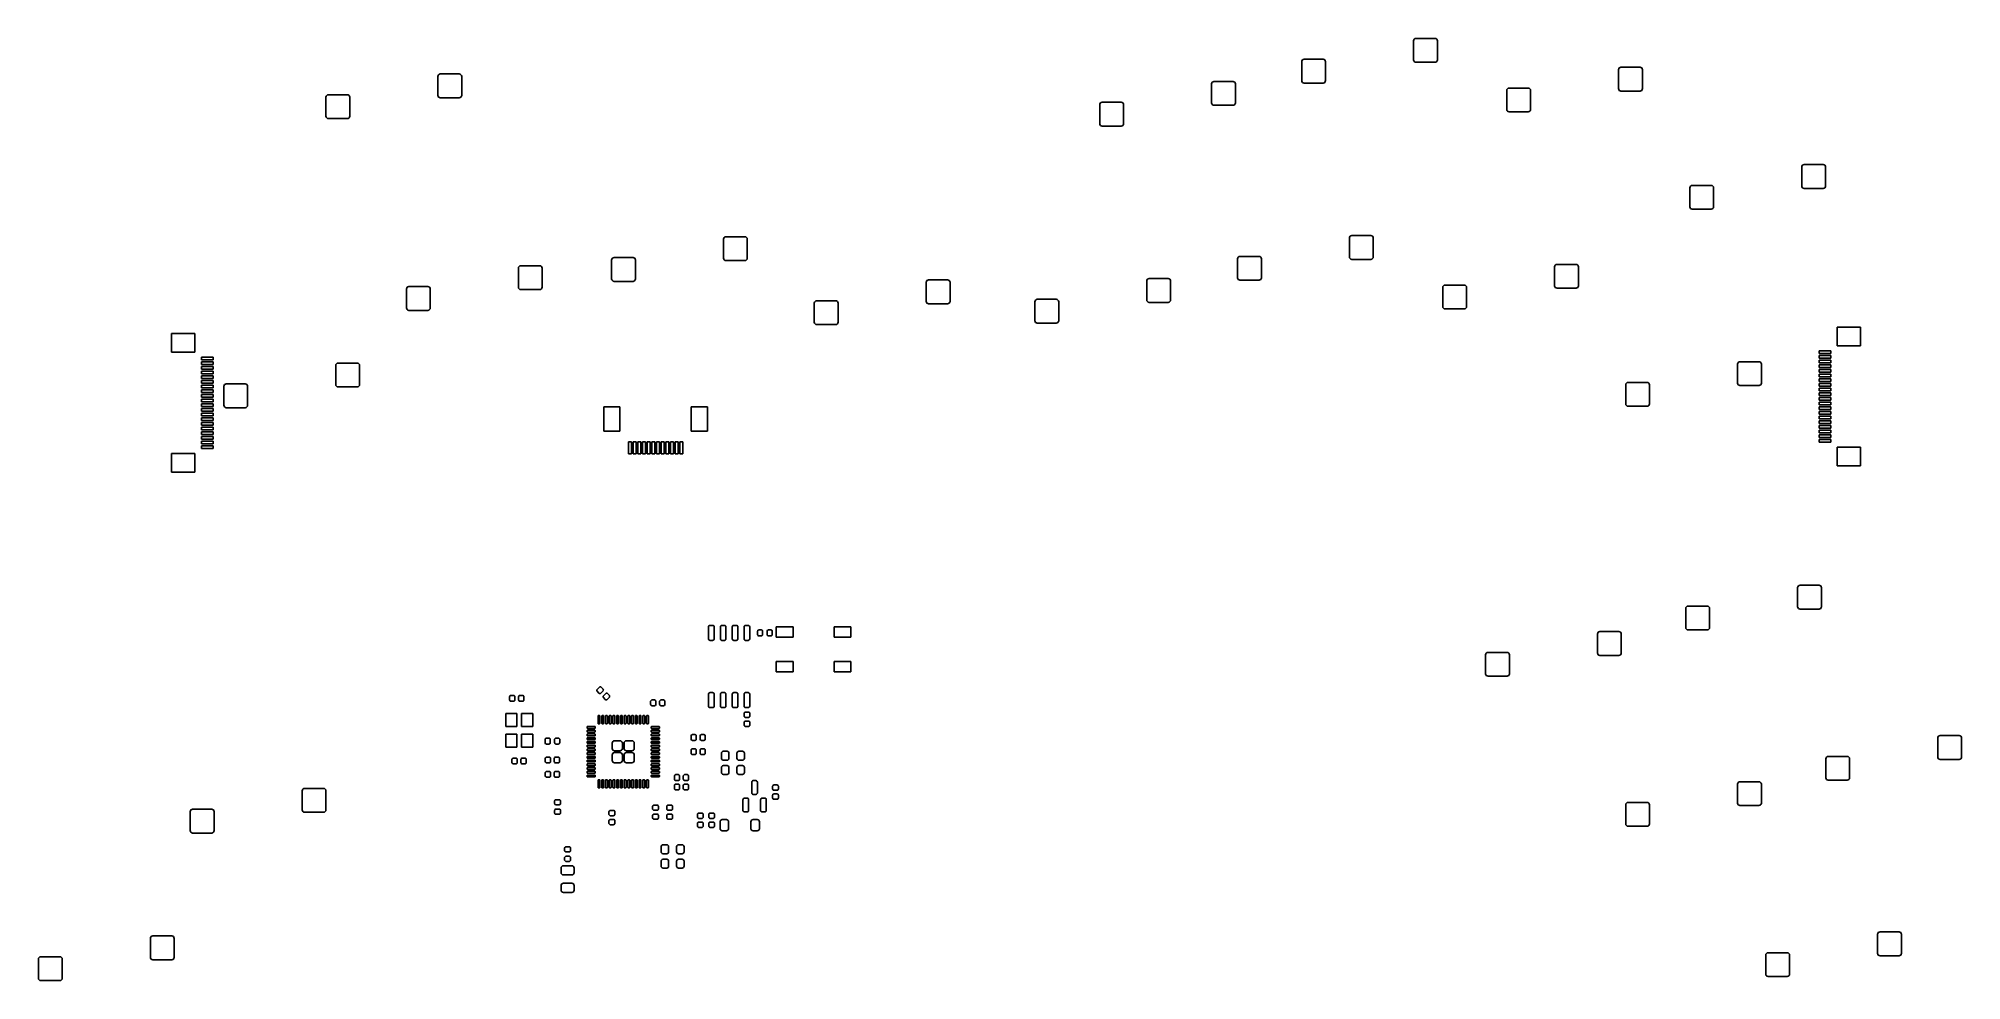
# Model space of a CAD drawing. Extents: x 51 to 257, y -138 to -37.
import ezdxf

# ---------------------------------------------------------------- set-up
doc = ezdxf.new("R2010")
doc.units = 0
doc.layers.add('BLACK', color=7, linetype='CONTINUOUS')

msp = doc.modelspace()

# ---------------------------------------------------------------- linework, layer by layer
at = {"layer": 'BLACK', "linetype": 'CONTINUOUS'}
for p, q in [((198.192662, -37.716938), (198.212073, -37.619354)), ((198.192662, -39.756938), (198.192662, -37.716938)), ((198.212073, -37.619354), (198.26735, -37.536626)), ((198.26735, -37.536626), (198.350078, -37.481349)), ((198.350078, -37.481349), (198.447662, -37.461938)), ((198.447662, -37.461938), (200.487662, -37.461938)), ((200.487662, -37.461938), (200.585246, -37.481349)), ((200.585246, -37.481349), (200.667974, -37.536626)), ((200.667974, -37.536626), (200.723251, -37.619354)), ((200.723251, -37.619354), (200.742662, -37.716938)), ((200.742662, -37.716938), (200.742662, -39.756938)), ((186.205356, -39.942453), (186.224767, -39.844869)), ((186.205356, -41.982453), (186.205356, -39.942453)), ((186.224767, -39.844869), (186.280044, -39.762141)), ((186.280044, -39.762141), (186.362772, -39.706864)), ((186.362772, -39.706864), (186.460356, -39.687453)), ((186.460356, -39.687453), (188.500356, -39.687453)), ((188.500356, -39.687453), (188.59794, -39.706864)), ((188.59794, -39.706864), (188.680668, -39.762141)), ((188.680668, -39.762141), (188.735945, -39.844869)), ((188.735945, -39.844869), (188.755356, -39.942453)), ((188.755356, -39.942453), (188.755356, -41.982453)), ((198.212073, -39.854522), (198.192662, -39.756938)), ((198.26735, -39.93725), (198.212073, -39.854522)), ((198.350078, -39.992527), (198.26735, -39.93725)), ((198.447662, -40.011938), (198.350078, -39.992527)), ((200.487662, -40.011938), (198.447662, -40.011938)), ((200.585246, -39.992527), (200.487662, -40.011938)), ((200.667974, -39.93725), (200.585246, -39.992527)), ((200.723251, -39.854522), (200.667974, -39.93725)), ((200.742662, -39.756938), (200.723251, -39.854522)), ((220.160983, -40.798864), (220.180394, -40.70128)), ((220.160983, -42.838864), (220.160983, -40.798864)), ((220.180394, -40.70128), (220.235671, -40.618552)), ((220.235671, -40.618552), (220.318399, -40.563275)), ((220.318399, -40.563275), (220.415983, -40.543864)), ((220.415983, -40.543864), (222.455983, -40.543864)), ((222.455983, -40.543864), (222.553567, -40.563275)), ((222.553567, -40.563275), (222.636295, -40.618552)), ((222.636295, -40.618552), (222.691572, -40.70128)), ((222.691572, -40.70128), (222.710983, -40.798864)), ((222.710983, -40.798864), (222.710983, -42.838864)), ((93.650863, -41.523239), (93.670274, -41.425655)), ((93.650863, -43.563239), (93.650863, -41.523239)), ((93.670274, -41.425655), (93.725551, -41.342927)), ((93.725551, -41.342927), (93.808279, -41.28765)), ((93.808279, -41.28765), (93.905863, -41.268239)), ((93.905863, -41.268239), (95.945863, -41.268239)), ((95.945863, -41.268239), (96.043447, -41.28765)), ((96.043447, -41.28765), (96.126175, -41.342927)), ((96.126175, -41.342927), (96.181452, -41.425655)), ((96.181452, -41.425655), (96.200863, -41.523239)), ((96.200863, -41.523239), (96.200863, -43.563239)), ((176.55201, -42.32818), (176.571421, -42.230596)), ((176.55201, -44.36818), (176.55201, -42.32818)), ((176.571421, -42.230596), (176.626698, -42.147868)), ((176.626698, -42.147868), (176.709426, -42.092591)), ((176.709426, -42.092591), (176.80701, -42.07318)), ((176.80701, -42.07318), (178.84701, -42.07318)), ((178.84701, -42.07318), (178.944594, -42.092591)), ((178.944594, -42.092591), (179.027322, -42.147868)), ((179.027322, -42.147868), (179.082599, -42.230596)), ((179.082599, -42.230596), (179.10201, -42.32818)), ((179.10201, -42.32818), (179.10201, -44.36818)), ((186.224767, -42.080037), (186.205356, -41.982453)), ((186.280044, -42.162765), (186.224767, -42.080037)), ((186.362772, -42.218042), (186.280044, -42.162765)), ((186.460356, -42.237453), (186.362772, -42.218042)), ((188.500356, -42.237453), (186.460356, -42.237453)), ((188.59794, -42.218042), (188.500356, -42.237453)), ((188.680668, -42.162765), (188.59794, -42.218042)), ((188.735945, -42.080037), (188.680668, -42.162765)), ((188.755356, -41.982453), (188.735945, -42.080037)), ((208.173677, -43.024379), (208.193088, -42.926795)), ((208.173677, -45.064379), (208.173677, -43.024379)), ((208.193088, -42.926795), (208.248365, -42.844067)), ((208.248365, -42.844067), (208.331093, -42.78879)), ((208.331093, -42.78879), (208.428677, -42.769379)), ((208.428677, -42.769379), (210.468677, -42.769379)), ((210.468677, -42.769379), (210.566261, -42.78879)), ((210.566261, -42.78879), (210.648989, -42.844067)), ((210.648989, -42.844067), (210.704266, -42.926795)), ((210.704266, -42.926795), (210.723677, -43.024379)), ((210.723677, -43.024379), (210.723677, -45.064379)), ((220.180394, -42.936448), (220.160983, -42.838864)), ((220.235671, -43.019176), (220.180394, -42.936448)), ((220.318399, -43.074453), (220.235671, -43.019176)), ((220.415983, -43.093864), (220.318399, -43.074453)), ((222.455983, -43.093864), (220.415983, -43.093864)), ((222.553567, -43.074453), (222.455983, -43.093864)), ((222.636295, -43.019176), (222.553567, -43.074453)), ((222.691572, -42.936448), (222.636295, -43.019176)), ((222.710983, -42.838864), (222.691572, -42.936448)), ((81.663557, -43.748754), (81.682968, -43.65117)), ((81.663557, -45.788754), (81.663557, -43.748754)), ((81.682968, -43.65117), (81.738245, -43.568442)), ((81.738245, -43.568442), (81.820973, -43.513165)), ((81.820973, -43.513165), (81.918557, -43.493754)), ((81.918557, -43.493754), (83.958557, -43.493754)), ((83.958557, -43.493754), (84.056141, -43.513165)), ((84.056141, -43.513165), (84.138869, -43.568442)), ((84.138869, -43.568442), (84.194146, -43.65117)), ((84.194146, -43.65117), (84.213557, -43.748754)), ((84.213557, -43.748754), (84.213557, -45.788754)), ((93.670274, -43.660823), (93.650863, -43.563239)), ((93.725551, -43.743551), (93.670274, -43.660823)), ((93.808279, -43.798828), (93.725551, -43.743551)), ((93.905863, -43.818239), (93.808279, -43.798828)), ((95.945863, -43.818239), (93.905863, -43.818239)), ((96.043447, -43.798828), (95.945863, -43.818239)), ((96.126175, -43.743551), (96.043447, -43.798828)), ((96.181452, -43.660823), (96.126175, -43.743551)), ((96.200863, -43.563239), (96.181452, -43.660823)), ((164.564704, -44.553695), (164.584115, -44.456111)), ((164.564704, -46.593695), (164.564704, -44.553695)), ((164.584115, -44.456111), (164.639392, -44.373383)), ((164.639392, -44.373383), (164.72212, -44.318106)), ((164.72212, -44.318106), (164.819704, -44.298695)), ((164.819704, -44.298695), (166.859704, -44.298695)), ((166.859704, -44.298695), (166.957288, -44.318106)), ((166.957288, -44.318106), (167.040016, -44.373383)), ((167.040016, -44.373383), (167.095293, -44.456111)), ((167.095293, -44.456111), (167.114704, -44.553695)), ((167.114704, -44.553695), (167.114704, -46.593695)), ((176.571421, -44.465764), (176.55201, -44.36818)), ((176.626698, -44.548492), (176.571421, -44.465764)), ((176.709426, -44.603769), (176.626698, -44.548492)), ((176.80701, -44.62318), (176.709426, -44.603769)), ((178.84701, -44.62318), (176.80701, -44.62318)), ((178.944594, -44.603769), (178.84701, -44.62318)), ((179.027322, -44.548492), (178.944594, -44.603769)), ((179.082599, -44.465764), (179.027322, -44.548492)), ((179.10201, -44.36818), (179.082599, -44.465764)), ((208.193088, -45.161963), (208.173677, -45.064379)), ((208.248365, -45.244691), (208.193088, -45.161963)), ((208.331093, -45.299968), (208.248365, -45.244691)), ((208.428677, -45.319379), (208.331093, -45.299968)), ((210.468677, -45.319379), (208.428677, -45.319379)), ((210.566261, -45.299968), (210.468677, -45.319379)), ((210.648989, -45.244691), (210.566261, -45.299968)), ((210.704266, -45.161963), (210.648989, -45.244691)), ((210.723677, -45.064379), (210.704266, -45.161963)), ((81.682968, -45.886338), (81.663557, -45.788754)), ((81.738245, -45.969066), (81.682968, -45.886338)), ((81.820973, -46.024343), (81.738245, -45.969066)), ((81.918557, -46.043754), (81.820973, -46.024343)), ((83.958557, -46.043754), (81.918557, -46.043754)), ((84.056141, -46.024343), (83.958557, -46.043754)), ((84.138869, -45.969066), (84.056141, -46.024343)), ((84.194146, -45.886338), (84.138869, -45.969066)), ((84.213557, -45.788754), (84.194146, -45.886338)), ((164.584115, -46.691279), (164.564704, -46.593695)), ((164.639392, -46.774007), (164.584115, -46.691279)), ((164.72212, -46.829284), (164.639392, -46.774007)), ((164.819704, -46.848695), (164.72212, -46.829284)), ((166.859704, -46.848695), (164.819704, -46.848695)), ((166.957288, -46.829284), (166.859704, -46.848695)), ((167.040016, -46.774007), (166.957288, -46.829284)), ((167.095293, -46.691279), (167.040016, -46.774007)), ((167.114704, -46.593695), (167.095293, -46.691279)), ((239.781333, -51.227485), (239.800744, -51.129901)), ((239.781333, -53.267485), (239.781333, -51.227485)), ((239.800744, -51.129901), (239.856021, -51.047173)), ((239.856021, -51.047173), (239.938749, -50.991896)), ((239.938749, -50.991896), (240.036333, -50.972485)), ((240.036333, -50.972485), (242.076333, -50.972485)), ((242.076333, -50.972485), (242.173917, -50.991896)), ((242.173917, -50.991896), (242.256645, -51.047173)), ((242.256645, -51.047173), (242.311922, -51.129901)), ((242.311922, -51.129901), (242.331333, -51.227485)), ((242.331333, -51.227485), (242.331333, -53.267485)), ((227.794027, -53.453), (227.813438, -53.355416)), ((227.794027, -55.493), (227.794027, -53.453)), ((227.813438, -53.355416), (227.868715, -53.272688)), ((227.868715, -53.272688), (227.951443, -53.217411)), ((227.951443, -53.217411), (228.049027, -53.198)), ((228.049027, -53.198), (230.089027, -53.198)), ((230.089027, -53.198), (230.186611, -53.217411)), ((230.186611, -53.217411), (230.269339, -53.272688)), ((230.269339, -53.272688), (230.324616, -53.355416)), ((230.324616, -53.355416), (230.344027, -53.453)), ((230.344027, -53.453), (230.344027, -55.493)), ((239.800744, -53.365069), (239.781333, -53.267485)), ((239.856021, -53.447797), (239.800744, -53.365069)), ((239.938749, -53.503074), (239.856021, -53.447797)), ((240.036333, -53.522485), (239.938749, -53.503074)), ((242.076333, -53.522485), (240.036333, -53.522485)), ((242.173917, -53.503074), (242.076333, -53.522485)), ((242.256645, -53.447797), (242.173917, -53.503074)), ((242.311922, -53.365069), (242.256645, -53.447797)), ((242.331333, -53.267485), (242.311922, -53.365069)), ((227.813438, -55.590584), (227.794027, -55.493)), ((227.868715, -55.673312), (227.813438, -55.590584)), ((230.324616, -55.590584), (230.269339, -55.673312)), ((230.344027, -55.493), (230.324616, -55.590584)), ((227.951443, -55.728589), (227.868715, -55.673312)), ((228.049027, -55.748), (227.951443, -55.728589)), ((230.089027, -55.748), (228.049027, -55.748)), ((230.186611, -55.728589), (230.089027, -55.748)), ((230.269339, -55.673312), (230.186611, -55.728589)), ((124.256747, -58.962639), (124.276158, -58.865055)), ((124.256747, -61.002639), (124.256747, -58.962639)), ((124.276158, -58.865055), (124.331435, -58.782327)), ((124.331435, -58.782327), (124.414163, -58.72705)), ((124.414163, -58.72705), (124.511747, -58.707639)), ((124.511747, -58.707639), (126.551747, -58.707639)), ((126.551747, -58.707639), (126.649331, -58.72705)), ((126.649331, -58.72705), (126.732059, -58.782327)), ((126.732059, -58.782327), (126.787336, -58.865055)), ((126.787336, -58.865055), (126.806747, -58.962639)), ((126.806747, -58.962639), (126.806747, -61.002639)), ((191.325201, -58.831525), (191.344612, -58.733941)), ((191.325201, -60.871525), (191.325201, -58.831525)), ((191.344612, -58.733941), (191.399889, -58.651213)), ((191.399889, -58.651213), (191.482617, -58.595936)), ((191.482617, -58.595936), (191.580201, -58.576525)), ((191.580201, -58.576525), (193.620201, -58.576525)), ((193.620201, -58.576525), (193.717785, -58.595936)), ((193.717785, -58.595936), (193.800513, -58.651213)), ((193.800513, -58.651213), (193.85579, -58.733941)), ((193.85579, -58.733941), (193.875201, -58.831525)), ((193.875201, -58.831525), (193.875201, -60.871525)), ((102.433416, -61.832411), (102.531, -61.813)), ((102.531, -61.813), (104.571, -61.813)), ((104.571, -61.813), (104.668584, -61.832411)), ((112.269441, -61.188154), (112.288852, -61.09057)), ((112.269441, -63.228154), (112.269441, -61.188154)), ((112.288852, -61.09057), (112.344129, -61.007842)), ((112.344129, -61.007842), (112.426857, -60.952565)), ((112.426857, -60.952565), (112.524441, -60.933154)), ((112.524441, -60.933154), (114.564441, -60.933154)), ((114.564441, -60.933154), (114.662025, -60.952565)), ((114.662025, -60.952565), (114.744753, -61.007842)), ((114.744753, -61.007842), (114.80003, -61.09057)), ((114.80003, -61.09057), (114.819441, -61.188154)), ((114.819441, -61.188154), (114.819441, -63.228154)), ((124.276158, -61.100223), (124.256747, -61.002639)), ((124.331435, -61.182951), (124.276158, -61.100223)), ((124.414163, -61.238228), (124.331435, -61.182951)), ((124.511747, -61.257639), (124.414163, -61.238228)), ((126.551747, -61.257639), (124.511747, -61.257639)), ((126.649331, -61.238228), (126.551747, -61.257639)), ((126.732059, -61.182951), (126.649331, -61.238228)), ((126.787336, -61.100223), (126.732059, -61.182951)), ((126.806747, -61.002639), (126.787336, -61.100223)), ((179.337895, -61.05704), (179.357306, -60.959456)), ((179.337895, -63.09704), (179.337895, -61.05704)), ((179.357306, -60.959456), (179.412583, -60.876728)), ((179.412583, -60.876728), (179.495311, -60.821451)), ((179.495311, -60.821451), (179.592895, -60.80204)), ((179.592895, -60.80204), (181.632895, -60.80204)), ((181.632895, -60.80204), (181.730479, -60.821451)), ((181.730479, -60.821451), (181.813207, -60.876728)), ((181.813207, -60.876728), (181.868484, -60.959456)), ((181.868484, -60.959456), (181.887895, -61.05704)), ((181.887895, -61.05704), (181.887895, -63.09704)), ((191.344612, -60.969109), (191.325201, -60.871525)), ((191.399889, -61.051837), (191.344612, -60.969109)), ((191.482617, -61.107114), (191.399889, -61.051837)), ((191.580201, -61.126525), (191.482617, -61.107114)), ((193.620201, -61.126525), (191.580201, -61.126525)), ((193.717785, -61.107114), (193.620201, -61.126525)), ((193.800513, -61.051837), (193.717785, -61.107114)), ((193.85579, -60.969109), (193.800513, -61.051837)), ((193.875201, -60.871525), (193.85579, -60.969109)), ((213.325742, -61.818885), (213.381019, -61.736157)), ((213.381019, -61.736157), (213.463747, -61.68088)), ((213.463747, -61.68088), (213.561331, -61.661469)), ((213.561331, -61.661469), (215.601331, -61.661469)), ((215.601331, -61.661469), (215.698915, -61.68088)), ((215.698915, -61.68088), (215.781643, -61.736157)), ((215.781643, -61.736157), (215.83692, -61.818885)), ((102.276, -62.068), (102.295411, -61.970416)), ((102.276, -64.108), (102.276, -62.068)), ((102.295411, -61.970416), (102.350688, -61.887688)), ((102.350688, -61.887688), (102.433416, -61.832411)), ((104.668584, -61.832411), (104.751312, -61.887688)), ((104.751312, -61.887688), (104.806589, -61.970416)), ((104.806589, -61.970416), (104.826, -62.068)), ((104.826, -62.068), (104.826, -64.108)), ((112.288852, -63.325738), (112.269441, -63.228154)), ((112.344129, -63.408466), (112.288852, -63.325738)), ((112.426857, -63.463743), (112.344129, -63.408466)), ((112.524441, -63.483154), (112.426857, -63.463743)), ((114.564441, -63.483154), (112.524441, -63.483154)), ((114.662025, -63.463743), (114.564441, -63.483154)), ((114.744753, -63.408466), (114.662025, -63.463743)), ((114.80003, -63.325738), (114.744753, -63.408466)), ((114.819441, -63.228154), (114.80003, -63.325738)), ((145.974416, -63.586867), (145.993827, -63.489283)), ((145.974416, -65.626867), (145.974416, -63.586867)), ((145.993827, -63.489283), (146.049104, -63.406555)), ((146.049104, -63.406555), (146.131832, -63.351278)), ((146.131832, -63.351278), (146.229416, -63.331867)), ((146.229416, -63.331867), (148.269416, -63.331867)), ((148.269416, -63.331867), (148.367, -63.351278)), ((148.367, -63.351278), (148.449728, -63.406555)), ((148.449728, -63.406555), (148.505005, -63.489283)), ((148.505005, -63.489283), (148.524416, -63.586867)), ((148.524416, -63.586867), (148.524416, -65.626867)), ((169.604808, -63.437461), (169.624219, -63.339877)), ((169.604808, -65.477461), (169.604808, -63.437461)), ((169.624219, -63.339877), (169.679496, -63.257149)), ((169.679496, -63.257149), (169.762224, -63.201872)), ((169.762224, -63.201872), (169.859808, -63.182461)), ((169.859808, -63.182461), (171.899808, -63.182461)), ((171.899808, -63.182461), (171.997392, -63.201872)), ((171.997392, -63.201872), (172.08012, -63.257149)), ((172.08012, -63.257149), (172.135397, -63.339877)), ((172.135397, -63.339877), (172.154808, -63.437461)), ((172.154808, -63.437461), (172.154808, -65.477461)), ((179.357306, -63.194624), (179.337895, -63.09704)), ((179.412583, -63.277352), (179.357306, -63.194624)), ((179.495311, -63.332629), (179.412583, -63.277352)), ((179.592895, -63.35204), (179.495311, -63.332629)), ((181.632895, -63.35204), (179.592895, -63.35204)), ((181.730479, -63.332629), (181.632895, -63.35204)), ((181.813207, -63.277352), (181.730479, -63.332629)), ((181.868484, -63.194624), (181.813207, -63.277352)), ((181.887895, -63.09704), (181.868484, -63.194624)), ((213.306331, -61.916469), (213.325742, -61.818885)), ((213.306331, -63.956469), (213.306331, -61.916469)), ((215.83692, -61.818885), (215.856331, -61.916469)), ((215.856331, -61.916469), (215.856331, -63.956469)), ((90.288694, -64.293515), (90.308105, -64.195931)), ((90.288694, -66.333515), (90.288694, -64.293515)), ((90.308105, -64.195931), (90.363382, -64.113203)), ((90.363382, -64.113203), (90.44611, -64.057926)), ((90.44611, -64.057926), (90.543694, -64.038515)), ((90.543694, -64.038515), (92.583694, -64.038515)), ((92.583694, -64.038515), (92.681278, -64.057926)), ((92.681278, -64.057926), (92.764006, -64.113203)), ((92.764006, -64.113203), (92.819283, -64.195931)), ((92.819283, -64.195931), (92.838694, -64.293515)), ((92.838694, -64.293515), (92.838694, -66.333515)), ((102.295411, -64.205584), (102.276, -64.108)), ((102.350688, -64.288312), (102.295411, -64.205584)), ((102.433416, -64.343589), (102.350688, -64.288312)), ((102.531, -64.363), (102.433416, -64.343589)), ((104.571, -64.363), (102.531, -64.363)), ((104.668584, -64.343589), (104.571, -64.363)), ((104.751312, -64.288312), (104.668584, -64.343589)), ((104.806589, -64.205584), (104.751312, -64.288312)), ((104.826, -64.108), (104.806589, -64.205584)), ((133.98711, -65.812382), (134.006521, -65.714798)), ((133.98711, -67.852382), (133.98711, -65.812382)), ((134.006521, -65.714798), (134.061798, -65.63207)), ((134.061798, -65.63207), (134.144526, -65.576793)), ((134.144526, -65.576793), (134.24211, -65.557382)), ((134.24211, -65.557382), (136.28211, -65.557382)), ((136.28211, -65.557382), (136.379694, -65.576793)), ((136.379694, -65.576793), (136.462422, -65.63207)), ((136.462422, -65.63207), (136.517699, -65.714798)), ((136.517699, -65.714798), (136.53711, -65.812382)), ((136.53711, -65.812382), (136.53711, -67.852382)), ((145.993827, -65.724451), (145.974416, -65.626867)), ((146.049104, -65.807179), (145.993827, -65.724451)), ((146.131832, -65.862456), (146.049104, -65.807179)), ((146.229416, -65.881867), (146.131832, -65.862456)), ((148.269416, -65.881867), (146.229416, -65.881867)), ((148.367, -65.862456), (148.269416, -65.881867)), ((148.449728, -65.807179), (148.367, -65.862456)), ((148.505005, -65.724451), (148.449728, -65.807179)), ((148.524416, -65.626867), (148.505005, -65.724451)), ((157.617502, -65.662976), (157.636913, -65.565392)), ((157.617502, -67.702976), (157.617502, -65.662976)), ((157.636913, -65.565392), (157.69219, -65.482664)), ((157.69219, -65.482664), (157.774918, -65.427387)), ((157.774918, -65.427387), (157.872502, -65.407976)), ((157.872502, -65.407976), (159.912502, -65.407976)), ((159.912502, -65.407976), (160.010086, -65.427387)), ((160.010086, -65.427387), (160.092814, -65.482664)), ((160.092814, -65.482664), (160.148091, -65.565392)), ((160.148091, -65.565392), (160.167502, -65.662976)), ((160.167502, -65.662976), (160.167502, -67.702976)), ((169.624219, -65.575045), (169.604808, -65.477461)), ((169.679496, -65.657773), (169.624219, -65.575045)), ((169.762224, -65.71305), (169.679496, -65.657773)), ((169.859808, -65.732461), (169.762224, -65.71305)), ((171.899808, -65.732461), (169.859808, -65.732461)), ((171.997392, -65.71305), (171.899808, -65.732461)), ((172.08012, -65.657773), (171.997392, -65.71305)), ((172.135397, -65.575045), (172.08012, -65.657773)), ((172.154808, -65.477461), (172.135397, -65.575045)), ((201.319025, -64.141984), (201.338436, -64.0444)), ((201.319025, -66.181984), (201.319025, -64.141984)), ((201.338436, -64.0444), (201.393713, -63.961672)), ((201.393713, -63.961672), (201.476441, -63.906395)), ((201.476441, -63.906395), (201.574025, -63.886984)), ((201.574025, -63.886984), (203.614025, -63.886984)), ((203.614025, -63.886984), (203.711609, -63.906395)), ((203.711609, -63.906395), (203.794337, -63.961672)), ((203.794337, -63.961672), (203.849614, -64.0444)), ((203.849614, -64.0444), (203.869025, -64.141984)), ((203.869025, -64.141984), (203.869025, -66.181984)), ((213.325742, -64.054053), (213.306331, -63.956469)), ((213.381019, -64.136781), (213.325742, -64.054053)), ((213.463747, -64.192058), (213.381019, -64.136781)), ((213.561331, -64.211469), (213.463747, -64.192058)), ((215.601331, -64.211469), (213.561331, -64.211469)), ((215.698915, -64.192058), (215.601331, -64.211469)), ((215.781643, -64.136781), (215.698915, -64.192058)), ((215.83692, -64.054053), (215.781643, -64.136781)), ((215.856331, -63.956469), (215.83692, -64.054053)), ((90.308105, -66.431099), (90.288694, -66.333515)), ((90.363382, -66.513827), (90.308105, -66.431099)), ((90.44611, -66.569104), (90.363382, -66.513827)), ((90.543694, -66.588515), (90.44611, -66.569104)), ((92.583694, -66.588515), (90.543694, -66.588515)), ((92.681278, -66.569104), (92.583694, -66.588515)), ((92.764006, -66.513827), (92.681278, -66.569104)), ((92.819283, -66.431099), (92.764006, -66.513827)), ((92.838694, -66.333515), (92.819283, -66.431099)), ((134.006521, -67.949966), (133.98711, -67.852382)), ((134.061798, -68.032694), (134.006521, -67.949966)), ((136.517699, -67.949966), (136.462422, -68.032694)), ((136.53711, -67.852382), (136.517699, -67.949966)), ((157.636913, -67.80056), (157.617502, -67.702976)), ((157.69219, -67.883288), (157.636913, -67.80056)), ((157.774918, -67.938565), (157.69219, -67.883288)), ((157.872502, -67.957976), (157.774918, -67.938565)), ((159.912502, -67.957976), (157.872502, -67.957976)), ((160.010086, -67.938565), (159.912502, -67.957976)), ((160.092814, -67.883288), (160.010086, -67.938565)), ((160.148091, -67.80056), (160.092814, -67.883288)), ((160.167502, -67.702976), (160.148091, -67.80056)), ((201.338436, -66.279568), (201.319025, -66.181984)), ((201.393713, -66.362296), (201.338436, -66.279568)), ((201.476441, -66.417573), (201.393713, -66.362296)), ((201.574025, -66.436984), (201.476441, -66.417573)), ((203.614025, -66.436984), (201.574025, -66.436984)), ((203.711609, -66.417573), (203.614025, -66.436984)), ((203.794337, -66.362296), (203.711609, -66.417573)), ((203.849614, -66.279568), (203.794337, -66.362296)), ((203.869025, -66.181984), (203.849614, -66.279568)), ((65.122823, -71.052576), (65.122823, -69.052576)), ((65.122823, -69.052576), (67.622823, -69.052576)), ((67.622823, -69.052576), (67.622823, -71.052576)), ((134.144526, -68.087971), (134.061798, -68.032694)), ((134.24211, -68.107382), (134.144526, -68.087971)), ((136.28211, -68.107382), (134.24211, -68.107382)), ((136.379694, -68.087971), (136.28211, -68.107382)), ((136.462422, -68.032694), (136.379694, -68.087971)), ((243.589, -70.382576), (243.589, -68.382576)), ((243.589, -68.382576), (246.089, -68.382576)), ((246.089, -68.382576), (246.089, -70.382576)), ((67.622823, -71.052576), (65.122823, -71.052576)), ((68.322823, -71.892576), (68.322823, -71.592576)), ((68.322823, -71.592576), (69.572823, -71.592576)), ((69.572823, -71.892576), (68.322823, -71.892576)), ((68.322823, -72.392576), (68.322823, -72.092576)), ((68.322823, -72.092576), (69.572823, -72.092576)), ((69.572823, -71.592576), (69.572823, -71.892576)), ((69.572823, -72.092576), (69.572823, -72.392576)), ((232.9847, -72.161833), (233.067428, -72.106556)), ((233.067428, -72.106556), (233.165012, -72.087145)), ((233.165012, -72.087145), (235.205012, -72.087145)), ((235.205012, -72.087145), (235.302596, -72.106556)), ((235.302596, -72.106556), (235.385324, -72.161833)), ((241.639, -71.222576), (241.639, -70.922576)), ((241.639, -70.922576), (242.889, -70.922576)), ((242.889, -71.222576), (241.639, -71.222576)), ((241.639, -71.722576), (241.639, -71.422576)), ((241.639, -71.422576), (242.889, -71.422576)), ((242.889, -71.722576), (241.639, -71.722576)), ((241.639, -72.222576), (241.639, -71.922576)), ((241.639, -71.922576), (242.889, -71.922576)), ((242.889, -70.922576), (242.889, -71.222576)), ((242.889, -71.422576), (242.889, -71.722576)), ((242.889, -71.922576), (242.889, -72.222576)), ((246.089, -70.382576), (243.589, -70.382576)), ((69.572823, -72.392576), (68.322823, -72.392576)), ((68.322823, -72.892576), (68.322823, -72.592576)), ((68.322823, -72.592576), (69.572823, -72.592576)), ((69.572823, -72.892576), (68.322823, -72.892576)), ((68.322823, -73.392576), (68.322823, -73.092576)), ((68.322823, -73.092576), (69.572823, -73.092576)), ((69.572823, -73.392576), (68.322823, -73.392576)), ((68.322823, -73.892576), (68.322823, -73.592576)), ((68.322823, -73.592576), (69.572823, -73.592576)), ((69.572823, -73.892576), (68.322823, -73.892576)), ((68.322823, -74.392576), (68.322823, -74.092576)), ((68.322823, -74.092576), (69.572823, -74.092576)), ((69.572823, -72.592576), (69.572823, -72.892576)), ((69.572823, -73.092576), (69.572823, -73.392576)), ((69.572823, -73.592576), (69.572823, -73.892576)), ((69.572823, -74.092576), (69.572823, -74.392576)), ((82.709042, -72.496401), (82.728453, -72.398817)), ((82.709042, -74.536401), (82.709042, -72.496401)), ((82.728453, -72.398817), (82.78373, -72.316089)), ((82.78373, -72.316089), (82.866458, -72.260812)), ((82.866458, -72.260812), (82.964042, -72.241401)), ((82.964042, -72.241401), (85.004042, -72.241401)), ((85.004042, -72.241401), (85.101626, -72.260812)), ((85.101626, -72.260812), (85.184354, -72.316089)), ((85.184354, -72.316089), (85.239631, -72.398817)), ((85.239631, -72.398817), (85.259042, -72.496401)), ((85.259042, -72.496401), (85.259042, -74.536401)), ((232.910012, -72.342145), (232.929423, -72.244561)), ((232.910012, -74.382145), (232.910012, -72.342145)), ((232.929423, -72.244561), (232.9847, -72.161833)), ((235.385324, -72.161833), (235.440601, -72.244561)), ((235.440601, -72.244561), (235.460012, -72.342145)), ((235.460012, -72.342145), (235.460012, -74.382145)), ((242.889, -72.222576), (241.639, -72.222576)), ((241.639, -72.722576), (241.639, -72.422576)), ((241.639, -72.422576), (242.889, -72.422576)), ((242.889, -72.722576), (241.639, -72.722576)), ((241.639, -73.222576), (241.639, -72.922576)), ((241.639, -72.922576), (242.889, -72.922576)), ((242.889, -73.222576), (241.639, -73.222576)), ((241.639, -73.722576), (241.639, -73.422576)), ((241.639, -73.422576), (242.889, -73.422576)), ((242.889, -73.722576), (241.639, -73.722576)), ((241.639, -74.222576), (241.639, -73.922576)), ((241.639, -73.922576), (242.889, -73.922576)), ((242.889, -72.422576), (242.889, -72.722576)), ((242.889, -72.922576), (242.889, -73.222576)), ((242.889, -73.422576), (242.889, -73.722576)), ((242.889, -73.922576), (242.889, -74.222576)), ((69.572823, -74.392576), (68.322823, -74.392576)), ((68.322823, -74.892576), (68.322823, -74.592576)), ((68.322823, -74.592576), (69.572823, -74.592576)), ((69.572823, -74.892576), (68.322823, -74.892576)), ((68.322823, -75.392576), (68.322823, -75.092576)), ((68.322823, -75.092576), (69.572823, -75.092576)), ((69.572823, -75.392576), (68.322823, -75.392576)), ((68.322823, -75.892576), (68.322823, -75.592576)), ((68.322823, -75.592576), (69.572823, -75.592576)), ((69.572823, -75.892576), (68.322823, -75.892576)), ((68.322823, -76.392576), (68.322823, -76.092576)), ((68.322823, -76.092576), (69.572823, -76.092576)), ((69.572823, -74.592576), (69.572823, -74.892576)), ((69.572823, -75.092576), (69.572823, -75.392576)), ((69.572823, -75.592576), (69.572823, -75.892576)), ((69.572823, -76.092576), (69.572823, -76.392576)), ((70.721736, -74.721916), (70.741147, -74.624332)), ((70.721736, -76.761916), (70.721736, -74.721916)), ((70.741147, -74.624332), (70.796424, -74.541604)), ((70.796424, -74.541604), (70.879152, -74.486327)), ((70.879152, -74.486327), (70.976736, -74.466916)), ((70.976736, -74.466916), (73.016736, -74.466916)), ((73.016736, -74.466916), (73.11432, -74.486327)), ((73.11432, -74.486327), (73.197048, -74.541604)), ((73.197048, -74.541604), (73.252325, -74.624332)), ((73.252325, -74.624332), (73.271736, -74.721916)), ((73.271736, -74.721916), (73.271736, -76.761916)), ((82.728453, -74.633985), (82.709042, -74.536401)), ((82.78373, -74.716713), (82.728453, -74.633985)), ((82.866458, -74.77199), (82.78373, -74.716713)), ((82.964042, -74.791401), (82.866458, -74.77199)), ((85.004042, -74.791401), (82.964042, -74.791401)), ((85.101626, -74.77199), (85.004042, -74.791401)), ((85.184354, -74.716713), (85.101626, -74.77199)), ((85.239631, -74.633985), (85.184354, -74.716713)), ((85.259042, -74.536401), (85.239631, -74.633985)), ((220.922706, -74.56766), (220.942117, -74.470076)), ((220.922706, -76.60766), (220.922706, -74.56766)), ((220.942117, -74.470076), (220.997394, -74.387348)), ((220.997394, -74.387348), (221.080122, -74.332071)), ((221.080122, -74.332071), (221.177706, -74.31266)), ((221.177706, -74.31266), (223.217706, -74.31266)), ((223.217706, -74.31266), (223.31529, -74.332071)), ((223.31529, -74.332071), (223.398018, -74.387348)), ((223.398018, -74.387348), (223.453295, -74.470076)), ((223.453295, -74.470076), (223.472706, -74.56766)), ((223.472706, -74.56766), (223.472706, -76.60766)), ((232.929423, -74.479729), (232.910012, -74.382145)), ((232.9847, -74.562457), (232.929423, -74.479729)), ((233.067428, -74.617734), (232.9847, -74.562457)), ((233.165012, -74.637145), (233.067428, -74.617734)), ((235.205012, -74.637145), (233.165012, -74.637145)), ((235.302596, -74.617734), (235.205012, -74.637145)), ((235.385324, -74.562457), (235.302596, -74.617734)), ((235.440601, -74.479729), (235.385324, -74.562457)), ((235.460012, -74.382145), (235.440601, -74.479729)), ((242.889, -74.222576), (241.639, -74.222576)), ((241.639, -74.722576), (241.639, -74.422576)), ((241.639, -74.422576), (242.889, -74.422576)), ((242.889, -74.722576), (241.639, -74.722576)), ((241.639, -75.222576), (241.639, -74.922576)), ((241.639, -74.922576), (242.889, -74.922576)), ((242.889, -75.222576), (241.639, -75.222576)), ((241.639, -75.722576), (241.639, -75.422576)), ((241.639, -75.422576), (242.889, -75.422576)), ((242.889, -75.722576), (241.639, -75.722576)), ((241.639, -76.222576), (241.639, -75.922576)), ((241.639, -75.922576), (242.889, -75.922576)), ((242.889, -76.222576), (241.639, -76.222576)), ((242.889, -74.422576), (242.889, -74.722576)), ((242.889, -74.922576), (242.889, -75.222576)), ((242.889, -75.422576), (242.889, -75.722576)), ((242.889, -75.922576), (242.889, -76.222576)), ((69.572823, -76.392576), (68.322823, -76.392576)), ((68.322823, -76.892576), (68.322823, -76.592576)), ((68.322823, -76.592576), (69.572823, -76.592576)), ((69.572823, -76.892576), (68.322823, -76.892576)), ((68.322823, -77.392576), (68.322823, -77.092576)), ((68.322823, -77.092576), (69.572823, -77.092576)), ((69.572823, -77.392576), (68.322823, -77.392576)), ((68.322823, -77.892576), (68.322823, -77.592576)), ((68.322823, -77.592576), (69.572823, -77.592576)), ((69.572823, -77.892576), (68.322823, -77.892576)), ((68.322823, -78.392576), (68.322823, -78.092576)), ((68.322823, -78.092576), (69.572823, -78.092576)), ((69.572823, -76.592576), (69.572823, -76.892576)), ((69.572823, -77.092576), (69.572823, -77.392576)), ((69.572823, -77.592576), (69.572823, -77.892576)), ((69.572823, -78.092576), (69.572823, -78.392576)), ((70.741147, -76.8595), (70.721736, -76.761916)), ((70.796424, -76.942228), (70.741147, -76.8595)), ((70.879152, -76.997505), (70.796424, -76.942228)), ((70.976736, -77.016916), (70.879152, -76.997505)), ((73.016736, -77.016916), (70.976736, -77.016916)), ((73.11432, -76.997505), (73.016736, -77.016916)), ((73.197048, -76.942228), (73.11432, -76.997505)), ((73.252325, -76.8595), (73.197048, -76.942228)), ((73.271736, -76.761916), (73.252325, -76.8595)), ((111.430922, -79.532), (111.430922, -76.932)), ((111.430922, -76.932), (113.16092, -76.932)), ((113.16092, -76.932), (113.16092, -79.532)), ((120.801001, -79.532), (120.801001, -76.932)), ((120.801001, -76.932), (122.530999, -76.932)), ((122.530999, -76.932), (122.530999, -79.532)), ((220.942117, -76.705244), (220.922706, -76.60766)), ((220.997394, -76.787972), (220.942117, -76.705244)), ((221.080122, -76.843249), (220.997394, -76.787972)), ((221.177706, -76.86266), (221.080122, -76.843249)), ((223.217706, -76.86266), (221.177706, -76.86266)), ((223.31529, -76.843249), (223.217706, -76.86266)), ((223.398018, -76.787972), (223.31529, -76.843249)), ((223.453295, -76.705244), (223.398018, -76.787972)), ((223.472706, -76.60766), (223.453295, -76.705244)), ((241.639, -76.722576), (241.639, -76.422576)), ((241.639, -76.422576), (242.889, -76.422576)), ((242.889, -76.722576), (241.639, -76.722576)), ((241.639, -77.222576), (241.639, -76.922576)), ((241.639, -76.922576), (242.889, -76.922576)), ((242.889, -77.222576), (241.639, -77.222576)), ((241.639, -77.722576), (241.639, -77.422576)), ((241.639, -77.422576), (242.889, -77.422576)), ((242.889, -77.722576), (241.639, -77.722576)), ((241.639, -78.222576), (241.639, -77.922576)), ((241.639, -77.922576), (242.889, -77.922576)), ((242.889, -78.222576), (241.639, -78.222576)), ((242.889, -76.422576), (242.889, -76.722576)), ((242.889, -76.922576), (242.889, -77.222576)), ((242.889, -77.422576), (242.889, -77.722576)), ((242.889, -77.922576), (242.889, -78.222576)), ((69.572823, -78.392576), (68.322823, -78.392576)), ((68.322823, -78.892576), (68.322823, -78.592576)), ((68.322823, -78.592576), (69.572823, -78.592576)), ((69.572823, -78.892576), (68.322823, -78.892576)), ((68.322823, -79.392576), (68.322823, -79.092576)), ((68.322823, -79.092576), (69.572823, -79.092576)), ((69.572823, -79.392576), (68.322823, -79.392576)), ((68.322823, -79.892576), (68.322823, -79.592576)), ((68.322823, -79.592576), (69.572823, -79.592576)), ((69.572823, -79.892576), (68.322823, -79.892576)), ((68.322823, -80.392576), (68.322823, -80.092576)), ((68.322823, -80.092576), (69.572823, -80.092576)), ((69.572823, -78.592576), (69.572823, -78.892576)), ((69.572823, -79.092576), (69.572823, -79.392576)), ((69.572823, -79.592576), (69.572823, -79.892576)), ((69.572823, -80.092576), (69.572823, -80.392576)), ((113.16092, -79.532), (111.430922, -79.532)), ((122.530999, -79.532), (120.801001, -79.532)), ((241.639, -78.722576), (241.639, -78.422576)), ((241.639, -78.422576), (242.889, -78.422576)), ((242.889, -78.722576), (241.639, -78.722576)), ((241.639, -79.222576), (241.639, -78.922576)), ((241.639, -78.922576), (242.889, -78.922576)), ((242.889, -79.222576), (241.639, -79.222576)), ((241.639, -79.722576), (241.639, -79.422576)), ((241.639, -79.422576), (242.889, -79.422576)), ((242.889, -79.722576), (241.639, -79.722576)), ((241.639, -80.222576), (241.639, -79.922576)), ((241.639, -79.922576), (242.889, -79.922576)), ((242.889, -80.222576), (241.639, -80.222576)), ((242.889, -78.422576), (242.889, -78.722576)), ((242.889, -78.922576), (242.889, -79.222576)), ((242.889, -79.422576), (242.889, -79.722576)), ((242.889, -79.922576), (242.889, -80.222576)), ((65.122823, -83.932576), (65.122823, -81.932576)), ((65.122823, -81.932576), (67.622823, -81.932576)), ((67.622823, -81.932576), (67.622823, -83.932576)), ((69.572823, -80.392576), (68.322823, -80.392576)), ((68.322823, -80.892576), (68.322823, -80.592576)), ((68.322823, -80.592576), (69.572823, -80.592576)), ((69.572823, -80.892576), (68.322823, -80.892576)), ((68.322823, -81.392576), (68.322823, -81.092576)), ((68.322823, -81.092576), (69.572823, -81.092576)), ((69.572823, -81.392576), (68.322823, -81.392576)), ((69.572823, -80.592576), (69.572823, -80.892576)), ((69.572823, -81.092576), (69.572823, -81.392576)), ((114.080897, -81.96201), (114.080897, -80.66201)), ((114.080897, -80.66201), (114.380897, -80.66201)), ((114.380897, -81.96201), (114.080897, -81.96201)), ((114.380897, -80.66201), (114.380897, -81.96201)), ((114.581024, -81.96201), (114.581024, -80.66201)), ((114.581024, -80.66201), (114.881024, -80.66201)), ((114.881024, -81.96201), (114.581024, -81.96201)), ((114.881024, -80.66201), (114.881024, -81.96201)), ((115.080897, -81.96201), (115.080897, -80.66201)), ((115.080897, -80.66201), (115.380897, -80.66201)), ((115.380897, -81.96201), (115.080897, -81.96201)), ((115.380897, -80.66201), (115.380897, -81.96201)), ((115.581024, -81.96201), (115.581024, -80.66201)), ((115.581024, -80.66201), (115.881024, -80.66201)), ((115.881024, -81.96201), (115.581024, -81.96201)), ((115.881024, -80.66201), (115.881024, -81.96201)), ((116.080897, -81.96201), (116.080897, -80.66201)), ((116.080897, -80.66201), (116.380897, -80.66201)), ((116.380897, -81.96201), (116.080897, -81.96201)), ((116.380897, -80.66201), (116.380897, -81.96201)), ((116.581024, -81.96201), (116.581024, -80.66201)), ((116.581024, -80.66201), (116.881024, -80.66201)), ((116.881024, -81.96201), (116.581024, -81.96201)), ((116.881024, -80.66201), (116.881024, -81.96201)), ((117.080897, -81.96201), (117.080897, -80.66201)), ((117.080897, -80.66201), (117.380897, -80.66201)), ((117.380897, -81.96201), (117.080897, -81.96201)), ((117.380897, -80.66201), (117.380897, -81.96201)), ((117.581024, -81.96201), (117.581024, -80.66201)), ((117.581024, -80.66201), (117.881024, -80.66201)), ((117.881024, -81.96201), (117.581024, -81.96201)), ((117.881024, -80.66201), (117.881024, -81.96201)), ((118.080897, -81.96201), (118.080897, -80.66201)), ((118.080897, -80.66201), (118.380897, -80.66201)), ((118.380897, -81.96201), (118.080897, -81.96201)), ((118.380897, -80.66201), (118.380897, -81.96201)), ((118.581024, -81.96201), (118.581024, -80.66201)), ((118.581024, -80.66201), (118.881024, -80.66201)), ((118.881024, -81.96201), (118.581024, -81.96201)), ((118.881024, -80.66201), (118.881024, -81.96201)), ((119.080897, -81.96201), (119.080897, -80.66201)), ((119.080897, -80.66201), (119.380897, -80.66201)), ((119.380897, -81.96201), (119.080897, -81.96201)), ((119.380897, -80.66201), (119.380897, -81.96201)), ((119.581024, -81.96201), (119.581024, -80.66201)), ((119.581024, -80.66201), (119.881024, -80.66201)), ((119.881024, -81.96201), (119.581024, -81.96201)), ((119.881024, -80.66201), (119.881024, -81.96201)), ((241.639, -80.722576), (241.639, -80.422576)), ((241.639, -80.422576), (242.889, -80.422576)), ((242.889, -80.722576), (241.639, -80.722576)), ((242.889, -80.422576), (242.889, -80.722576)), ((243.589, -83.262576), (243.589, -81.262576)), ((243.589, -81.262576), (246.089, -81.262576)), ((246.089, -81.262576), (246.089, -83.262576)), ((67.622823, -83.932576), (65.122823, -83.932576)), ((246.089, -83.262576), (243.589, -83.262576)), ((239.343564, -96.297195), (239.362975, -96.199611)), ((239.343564, -98.337195), (239.343564, -96.297195)), ((239.362975, -96.199611), (239.418252, -96.116883)), ((239.418252, -96.116883), (239.50098, -96.061606)), ((239.50098, -96.061606), (239.598564, -96.042195)), ((239.598564, -96.042195), (241.638564, -96.042195)), ((241.638564, -96.042195), (241.736148, -96.061606)), ((241.736148, -96.061606), (241.818876, -96.116883)), ((241.818876, -96.116883), (241.874153, -96.199611)), ((241.874153, -96.199611), (241.893564, -96.297195)), ((241.893564, -96.297195), (241.893564, -98.337195)), ((227.356258, -98.52271), (227.375669, -98.425126)), ((227.356258, -100.56271), (227.356258, -98.52271)), ((227.375669, -98.425126), (227.430946, -98.342398)), ((227.430946, -98.342398), (227.513674, -98.287121)), ((227.513674, -98.287121), (227.611258, -98.26771)), ((227.611258, -98.26771), (229.651258, -98.26771)), ((229.651258, -98.26771), (229.748842, -98.287121)), ((229.748842, -98.287121), (229.83157, -98.342398)), ((229.83157, -98.342398), (229.886847, -98.425126)), ((229.886847, -98.425126), (229.906258, -98.52271)), ((229.906258, -98.52271), (229.906258, -100.56271)), ((239.362975, -98.434779), (239.343564, -98.337195)), ((239.418252, -98.517507), (239.362975, -98.434779)), ((239.50098, -98.572784), (239.418252, -98.517507)), ((239.598564, -98.592195), (239.50098, -98.572784)), ((241.638564, -98.592195), (239.598564, -98.592195)), ((241.736148, -98.572784), (241.638564, -98.592195)), ((241.818876, -98.517507), (241.736148, -98.572784)), ((241.874153, -98.434779), (241.818876, -98.517507)), ((241.893564, -98.337195), (241.874153, -98.434779)), ((122.651489, -100.493566), (122.662907, -100.436163)), ((122.651489, -101.793566), (122.651489, -100.493566)), ((122.662907, -100.436163), (122.695423, -100.3875)), ((122.695423, -100.3875), (122.744086, -100.354984)), ((122.744086, -100.354984), (122.801489, -100.343566)), ((122.801489, -100.343566), (123.101489, -100.343566)), ((123.101489, -100.343566), (123.158892, -100.354984)), ((123.158892, -100.354984), (123.207555, -100.3875)), ((123.207555, -100.3875), (123.240071, -100.436163)), ((123.240071, -100.436163), (123.251489, -100.493566)), ((123.251489, -100.493566), (123.251489, -101.793566)), ((123.921489, -100.493566), (123.932907, -100.436163)), ((123.921489, -101.793566), (123.921489, -100.493566)), ((123.932907, -100.436163), (123.965423, -100.3875)), ((123.965423, -100.3875), (124.014086, -100.354984)), ((124.014086, -100.354984), (124.071489, -100.343566)), ((124.071489, -100.343566), (124.371489, -100.343566)), ((124.371489, -100.343566), (124.428892, -100.354984)), ((124.428892, -100.354984), (124.477555, -100.3875)), ((124.477555, -100.3875), (124.510071, -100.436163)), ((124.510071, -100.436163), (124.521489, -100.493566)), ((124.521489, -100.493566), (124.521489, -101.793566)), ((125.191489, -100.493566), (125.202907, -100.436163)), ((125.191489, -101.793566), (125.191489, -100.493566)), ((125.202907, -100.436163), (125.235423, -100.3875)), ((125.235423, -100.3875), (125.284086, -100.354984)), ((125.284086, -100.354984), (125.341489, -100.343566)), ((125.341489, -100.343566), (125.641489, -100.343566)), ((125.641489, -100.343566), (125.698892, -100.354984)), ((125.698892, -100.354984), (125.747555, -100.3875)), ((125.747555, -100.3875), (125.780071, -100.436163)), ((125.780071, -100.436163), (125.791489, -100.493566)), ((125.791489, -100.493566), (125.791489, -101.793566)), ((126.461489, -100.493566), (126.472907, -100.436163)), ((126.461489, -101.793566), (126.461489, -100.493566)), ((126.472907, -100.436163), (126.505423, -100.3875)), ((126.505423, -100.3875), (126.554086, -100.354984)), ((126.554086, -100.354984), (126.611489, -100.343566)), ((126.611489, -100.343566), (126.911489, -100.343566)), ((126.911489, -100.343566), (126.968892, -100.354984)), ((126.968892, -100.354984), (127.017555, -100.3875)), ((127.017555, -100.3875), (127.050071, -100.436163)), ((127.050071, -100.436163), (127.061489, -100.493566)), ((127.061489, -100.493566), (127.061489, -101.793566)), ((127.906489, -100.958566), (127.916765, -100.906904)), ((127.906489, -101.328566), (127.906489, -100.958566)), ((127.916765, -100.906904), (127.94603, -100.863107)), ((127.94603, -100.863107), (127.989827, -100.833842)), ((127.989827, -100.833842), (128.041489, -100.823566)), ((128.041489, -100.823566), (128.311489, -100.823566)), ((128.311489, -100.823566), (128.363151, -100.833842)), ((128.363151, -100.833842), (128.406948, -100.863107)), ((128.406948, -100.863107), (128.436213, -100.906904)), ((128.436213, -100.906904), (128.446489, -100.958566)), ((128.446489, -100.958566), (128.446489, -101.328566)), ((128.926489, -100.958566), (128.936765, -100.906904)), ((128.926489, -101.328566), (128.926489, -100.958566)), ((128.936765, -100.906904), (128.96603, -100.863107)), ((128.96603, -100.863107), (129.009827, -100.833842)), ((129.009827, -100.833842), (129.061489, -100.823566)), ((129.061489, -100.823566), (129.331489, -100.823566)), ((129.331489, -100.823566), (129.383151, -100.833842)), ((129.383151, -100.833842), (129.426948, -100.863107)), ((129.426948, -100.863107), (129.456213, -100.906904)), ((129.456213, -100.906904), (129.466489, -100.958566)), ((129.466489, -100.958566), (129.466489, -101.328566)), ((129.906489, -101.603566), (129.906489, -100.503566)), ((129.906489, -100.503566), (131.706489, -100.503566)), ((131.706489, -100.503566), (131.706489, -101.603566)), ((136.106489, -101.603566), (136.106489, -100.503566)), ((136.106489, -100.503566), (137.906489, -100.503566)), ((137.906489, -100.503566), (137.906489, -101.603566)), ((227.375669, -100.660294), (227.356258, -100.56271)), ((227.430946, -100.743022), (227.375669, -100.660294)), ((227.513674, -100.798299), (227.430946, -100.743022)), ((227.611258, -100.81771), (227.513674, -100.798299)), ((229.651258, -100.81771), (227.611258, -100.81771)), ((229.748842, -100.798299), (229.651258, -100.81771)), ((229.83157, -100.743022), (229.748842, -100.798299)), ((229.886847, -100.660294), (229.83157, -100.743022)), ((229.906258, -100.56271), (229.886847, -100.660294)), ((122.662907, -101.850969), (122.651489, -101.793566)), ((122.695423, -101.899632), (122.662907, -101.850969)), ((122.744086, -101.932148), (122.695423, -101.899632)), ((122.801489, -101.943566), (122.744086, -101.932148)), ((123.101489, -101.943566), (122.801489, -101.943566)), ((123.158892, -101.932148), (123.101489, -101.943566)), ((123.207555, -101.899632), (123.158892, -101.932148)), ((123.240071, -101.850969), (123.207555, -101.899632)), ((123.251489, -101.793566), (123.240071, -101.850969)), ((123.932907, -101.850969), (123.921489, -101.793566)), ((123.965423, -101.899632), (123.932907, -101.850969)), ((124.014086, -101.932148), (123.965423, -101.899632)), ((124.071489, -101.943566), (124.014086, -101.932148)), ((124.371489, -101.943566), (124.071489, -101.943566)), ((124.428892, -101.932148), (124.371489, -101.943566)), ((124.477555, -101.899632), (124.428892, -101.932148)), ((124.510071, -101.850969), (124.477555, -101.899632)), ((124.521489, -101.793566), (124.510071, -101.850969)), ((125.202907, -101.850969), (125.191489, -101.793566)), ((125.235423, -101.899632), (125.202907, -101.850969)), ((125.284086, -101.932148), (125.235423, -101.899632)), ((125.341489, -101.943566), (125.284086, -101.932148)), ((125.641489, -101.943566), (125.341489, -101.943566)), ((125.698892, -101.932148), (125.641489, -101.943566)), ((125.747555, -101.899632), (125.698892, -101.932148)), ((125.780071, -101.850969), (125.747555, -101.899632)), ((125.791489, -101.793566), (125.780071, -101.850969)), ((126.472907, -101.850969), (126.461489, -101.793566)), ((126.505423, -101.899632), (126.472907, -101.850969)), ((126.554086, -101.932148), (126.505423, -101.899632)), ((126.611489, -101.943566), (126.554086, -101.932148)), ((126.911489, -101.943566), (126.611489, -101.943566)), ((126.968892, -101.932148), (126.911489, -101.943566)), ((127.017555, -101.899632), (126.968892, -101.932148)), ((127.050071, -101.850969), (127.017555, -101.899632)), ((127.061489, -101.793566), (127.050071, -101.850969)), ((127.916765, -101.380228), (127.906489, -101.328566)), ((127.94603, -101.424025), (127.916765, -101.380228)), ((127.989827, -101.45329), (127.94603, -101.424025)), ((128.041489, -101.463566), (127.989827, -101.45329)), ((128.311489, -101.463566), (128.041489, -101.463566)), ((128.363151, -101.45329), (128.311489, -101.463566)), ((128.406948, -101.424025), (128.363151, -101.45329)), ((128.436213, -101.380228), (128.406948, -101.424025)), ((128.446489, -101.328566), (128.436213, -101.380228)), ((128.936765, -101.380228), (128.926489, -101.328566)), ((128.96603, -101.424025), (128.936765, -101.380228)), ((129.009827, -101.45329), (128.96603, -101.424025)), ((129.061489, -101.463566), (129.009827, -101.45329)), ((129.331489, -101.463566), (129.061489, -101.463566)), ((129.383151, -101.45329), (129.331489, -101.463566)), ((129.426948, -101.424025), (129.383151, -101.45329)), ((129.456213, -101.380228), (129.426948, -101.424025)), ((129.466489, -101.328566), (129.456213, -101.380228)), ((131.706489, -101.603566), (129.906489, -101.603566)), ((137.906489, -101.603566), (136.106489, -101.603566)), ((217.900502, -101.25749), (217.919913, -101.159906)), ((217.900502, -103.29749), (217.900502, -101.25749)), ((217.919913, -101.159906), (217.97519, -101.077178)), ((217.97519, -101.077178), (218.057918, -101.021901)), ((218.057918, -101.021901), (218.155502, -101.00249)), ((218.155502, -101.00249), (220.195502, -101.00249)), ((220.195502, -101.00249), (220.293086, -101.021901)), ((220.293086, -101.021901), (220.375814, -101.077178)), ((220.375814, -101.077178), (220.431091, -101.159906)), ((220.431091, -101.159906), (220.450502, -101.25749)), ((220.450502, -101.25749), (220.450502, -103.29749)), ((129.906489, -105.303566), (129.906489, -104.203566)), ((129.906489, -104.203566), (131.706489, -104.203566)), ((131.706489, -104.203566), (131.706489, -105.303566)), ((136.106489, -105.303566), (136.106489, -104.203566)), ((136.106489, -104.203566), (137.906489, -104.203566)), ((137.906489, -104.203566), (137.906489, -105.303566)), ((205.913196, -103.483005), (205.932607, -103.385421)), ((205.913196, -105.523005), (205.913196, -103.483005)), ((205.932607, -103.385421), (205.987884, -103.302693)), ((205.987884, -103.302693), (206.070612, -103.247416)), ((206.070612, -103.247416), (206.168196, -103.228005)), ((206.168196, -103.228005), (208.208196, -103.228005)), ((208.208196, -103.228005), (208.30578, -103.247416)), ((208.30578, -103.247416), (208.388508, -103.302693)), ((208.388508, -103.302693), (208.443785, -103.385421)), ((208.443785, -103.385421), (208.463196, -103.483005)), ((208.463196, -103.483005), (208.463196, -105.523005)), ((217.919913, -103.395074), (217.900502, -103.29749)), ((217.97519, -103.477802), (217.919913, -103.395074)), ((218.057918, -103.533079), (217.97519, -103.477802)), ((218.155502, -103.55249), (218.057918, -103.533079)), ((220.195502, -103.55249), (218.155502, -103.55249)), ((220.293086, -103.533079), (220.195502, -103.55249)), ((220.375814, -103.477802), (220.293086, -103.533079)), ((220.431091, -103.395074), (220.375814, -103.477802)), ((220.450502, -103.29749), (220.431091, -103.395074)), ((110.710862, -107.205123), (110.951278, -106.964707)), ((110.951278, -106.964707), (110.996698, -106.934359)), ((110.996698, -106.934359), (111.050273, -106.923702)), ((111.050273, -106.923702), (111.103849, -106.934359)), ((111.103849, -106.934359), (111.149268, -106.964707)), ((111.149268, -106.964707), (111.347258, -107.162697)), ((131.706489, -105.303566), (129.906489, -105.303566)), ((137.906489, -105.303566), (136.106489, -105.303566)), ((205.932607, -105.620589), (205.913196, -105.523005)), ((205.987884, -105.703317), (205.932607, -105.620589)), ((206.070612, -105.758594), (205.987884, -105.703317)), ((206.168196, -105.778005), (206.070612, -105.758594)), ((208.208196, -105.778005), (206.168196, -105.778005)), ((208.30578, -105.758594), (208.208196, -105.778005)), ((208.388508, -105.703317), (208.30578, -105.758594)), ((208.443785, -105.620589), (208.388508, -105.703317)), ((208.463196, -105.523005), (208.443785, -105.620589)), ((101.337471, -107.988566), (101.348128, -107.93499)), ((101.337471, -108.328566), (101.337471, -107.988566)), ((101.348128, -108.382142), (101.337471, -108.328566)), ((101.348128, -107.93499), (101.378476, -107.889571)), ((101.378476, -108.427561), (101.348128, -108.382142)), ((101.378476, -107.889571), (101.423895, -107.859223)), ((101.423895, -108.457909), (101.378476, -108.427561)), ((101.423895, -107.859223), (101.477471, -107.848566)), ((101.477471, -108.468566), (101.423895, -108.457909)), ((101.477471, -107.848566), (101.757471, -107.848566)), ((101.757471, -108.468566), (101.477471, -108.468566)), ((101.757471, -107.848566), (101.811047, -107.859223)), ((101.811047, -108.457909), (101.757471, -108.468566)), ((101.811047, -107.859223), (101.856466, -107.889571)), ((101.856466, -108.427561), (101.811047, -108.457909)), ((101.856466, -107.889571), (101.886814, -107.93499)), ((101.886814, -108.382142), (101.856466, -108.427561)), ((101.886814, -107.93499), (101.897471, -107.988566)), ((101.897471, -108.328566), (101.886814, -108.382142)), ((101.897471, -107.988566), (101.897471, -108.328566)), ((102.297471, -107.988566), (102.308128, -107.93499)), ((102.297471, -108.328566), (102.297471, -107.988566)), ((102.308128, -108.382142), (102.297471, -108.328566)), ((102.308128, -107.93499), (102.338476, -107.889571)), ((102.338476, -108.427561), (102.308128, -108.382142)), ((102.338476, -107.889571), (102.383895, -107.859223)), ((102.383895, -108.457909), (102.338476, -108.427561)), ((102.383895, -107.859223), (102.437471, -107.848566)), ((102.437471, -108.468566), (102.383895, -108.457909)), ((102.437471, -107.848566), (102.717471, -107.848566)), ((102.717471, -108.468566), (102.437471, -108.468566)), ((102.717471, -107.848566), (102.771047, -107.859223)), ((102.771047, -108.457909), (102.717471, -108.468566)), ((102.771047, -107.859223), (102.816466, -107.889571)), ((102.816466, -108.427561), (102.771047, -108.457909)), ((102.816466, -107.889571), (102.846814, -107.93499)), ((102.846814, -108.382142), (102.816466, -108.427561)), ((102.846814, -107.93499), (102.857471, -107.988566)), ((102.857471, -108.328566), (102.846814, -108.382142)), ((102.857471, -107.988566), (102.857471, -108.328566)), ((110.669857, -107.304118), (110.680514, -107.250543)), ((110.680514, -107.357694), (110.669857, -107.304118)), ((110.680514, -107.250543), (110.710862, -107.205123)), ((110.710862, -107.403113), (110.680514, -107.357694)), ((110.908852, -107.601103), (110.710862, -107.403113)), ((110.954271, -107.631451), (110.908852, -107.601103)), ((111.007847, -107.642108), (110.954271, -107.631451)), ((111.061422, -107.631451), (111.007847, -107.642108)), ((111.106842, -107.601103), (111.061422, -107.631451)), ((111.347258, -107.360687), (111.106842, -107.601103)), ((111.347258, -107.162697), (111.377606, -107.208116)), ((111.377606, -107.315267), (111.347258, -107.360687)), ((111.348679, -107.98294), (111.359336, -107.929365)), ((111.359336, -108.036516), (111.348679, -107.98294)), ((111.359336, -107.929365), (111.389684, -107.883945)), ((111.389684, -108.081935), (111.359336, -108.036516)), ((111.377606, -107.208116), (111.388263, -107.261692)), ((111.388263, -107.261692), (111.377606, -107.315267)), ((111.389684, -107.883945), (111.6301, -107.643529)), ((111.587674, -108.279925), (111.389684, -108.081935)), ((111.633093, -108.310273), (111.587674, -108.279925)), ((111.6301, -107.643529), (111.67552, -107.613181)), ((111.686669, -108.32093), (111.633093, -108.310273)), ((111.67552, -107.613181), (111.729095, -107.602524)), ((111.740244, -108.310273), (111.686669, -108.32093)), ((111.729095, -107.602524), (111.782671, -107.613181)), ((111.785664, -108.279925), (111.740244, -108.310273)), ((111.782671, -107.613181), (111.82809, -107.643529)), ((112.02608, -108.039509), (111.785664, -108.279925)), ((111.82809, -107.643529), (112.02608, -107.841519)), ((112.02608, -107.841519), (112.056428, -107.886938)), ((112.056428, -107.994089), (112.02608, -108.039509)), ((112.056428, -107.886938), (112.067085, -107.940514)), ((112.067085, -107.940514), (112.056428, -107.994089)), ((116.450471, -108.468316), (116.461128, -108.41474)), ((116.450471, -108.808316), (116.450471, -108.468316)), ((116.461128, -108.861892), (116.450471, -108.808316)), ((116.461128, -108.41474), (116.491476, -108.369321)), ((116.491476, -108.907311), (116.461128, -108.861892)), ((116.491476, -108.369321), (116.536895, -108.338973)), ((116.536895, -108.937659), (116.491476, -108.907311)), ((116.536895, -108.338973), (116.590471, -108.328316)), ((116.590471, -108.948316), (116.536895, -108.937659)), ((116.590471, -108.328316), (116.870471, -108.328316)), ((116.870471, -108.948316), (116.590471, -108.948316)), ((116.870471, -108.328316), (116.924047, -108.338973)), ((116.924047, -108.937659), (116.870471, -108.948316)), ((116.924047, -108.338973), (116.969466, -108.369321)), ((116.969466, -108.907311), (116.924047, -108.937659)), ((116.969466, -108.369321), (116.999814, -108.41474)), ((116.999814, -108.861892), (116.969466, -108.907311)), ((116.999814, -108.41474), (117.010471, -108.468316)), ((117.010471, -108.808316), (116.999814, -108.861892)), ((117.010471, -108.468316), (117.010471, -108.808316)), ((117.410471, -108.468316), (117.421128, -108.41474)), ((117.410471, -108.808316), (117.410471, -108.468316)), ((117.421128, -108.861892), (117.410471, -108.808316)), ((117.421128, -108.41474), (117.451476, -108.369321)), ((117.451476, -108.907311), (117.421128, -108.861892)), ((117.451476, -108.369321), (117.496895, -108.338973)), ((117.496895, -108.937659), (117.451476, -108.907311)), ((117.496895, -108.338973), (117.550471, -108.328316)), ((117.550471, -108.948316), (117.496895, -108.937659)), ((117.550471, -108.328316), (117.830471, -108.328316)), ((117.830471, -108.948316), (117.550471, -108.948316)), ((117.830471, -108.328316), (117.884047, -108.338973)), ((117.884047, -108.937659), (117.830471, -108.948316)), ((117.884047, -108.338973), (117.929466, -108.369321)), ((117.929466, -108.907311), (117.884047, -108.937659)), ((117.929466, -108.369321), (117.959814, -108.41474)), ((117.959814, -108.861892), (117.929466, -108.907311)), ((117.959814, -108.41474), (117.970471, -108.468316)), ((117.970471, -108.808316), (117.959814, -108.861892)), ((117.970471, -108.468316), (117.970471, -108.808316)), ((122.651489, -107.693566), (122.662907, -107.636163)), ((122.651489, -108.993566), (122.651489, -107.693566)), ((122.662907, -109.050969), (122.651489, -108.993566)), ((122.662907, -107.636163), (122.695423, -107.5875)), ((122.695423, -109.099632), (122.662907, -109.050969)), ((122.695423, -107.5875), (122.744086, -107.554984)), ((122.744086, -109.132148), (122.695423, -109.099632)), ((122.744086, -107.554984), (122.801489, -107.543566)), ((122.801489, -109.143566), (122.744086, -109.132148)), ((122.801489, -107.543566), (123.101489, -107.543566)), ((123.101489, -109.143566), (122.801489, -109.143566)), ((123.101489, -107.543566), (123.158892, -107.554984)), ((123.158892, -109.132148), (123.101489, -109.143566)), ((123.158892, -107.554984), (123.207555, -107.5875)), ((123.207555, -109.099632), (123.158892, -109.132148)), ((123.207555, -107.5875), (123.240071, -107.636163)), ((123.240071, -109.050969), (123.207555, -109.099632)), ((123.240071, -107.636163), (123.251489, -107.693566)), ((123.251489, -108.993566), (123.240071, -109.050969)), ((123.251489, -107.693566), (123.251489, -108.993566)), ((123.921489, -107.693566), (123.932907, -107.636163)), ((123.921489, -108.993566), (123.921489, -107.693566)), ((123.932907, -109.050969), (123.921489, -108.993566)), ((123.932907, -107.636163), (123.965423, -107.5875)), ((123.965423, -109.099632), (123.932907, -109.050969)), ((123.965423, -107.5875), (124.014086, -107.554984)), ((124.014086, -109.132148), (123.965423, -109.099632)), ((124.014086, -107.554984), (124.071489, -107.543566)), ((124.071489, -109.143566), (124.014086, -109.132148)), ((124.071489, -107.543566), (124.371489, -107.543566)), ((124.371489, -109.143566), (124.071489, -109.143566)), ((124.371489, -107.543566), (124.428892, -107.554984)), ((124.428892, -109.132148), (124.371489, -109.143566)), ((124.428892, -107.554984), (124.477555, -107.5875)), ((124.477555, -109.099632), (124.428892, -109.132148)), ((124.477555, -107.5875), (124.510071, -107.636163)), ((124.510071, -109.050969), (124.477555, -109.099632)), ((124.510071, -107.636163), (124.521489, -107.693566)), ((124.521489, -108.993566), (124.510071, -109.050969)), ((124.521489, -107.693566), (124.521489, -108.993566)), ((125.191489, -107.693566), (125.202907, -107.636163)), ((125.191489, -108.993566), (125.191489, -107.693566)), ((125.202907, -109.050969), (125.191489, -108.993566)), ((125.202907, -107.636163), (125.235423, -107.5875)), ((125.235423, -109.099632), (125.202907, -109.050969)), ((125.235423, -107.5875), (125.284086, -107.554984)), ((125.284086, -109.132148), (125.235423, -109.099632)), ((125.284086, -107.554984), (125.341489, -107.543566)), ((125.341489, -109.143566), (125.284086, -109.132148)), ((125.341489, -107.543566), (125.641489, -107.543566)), ((125.641489, -109.143566), (125.341489, -109.143566)), ((125.641489, -107.543566), (125.698892, -107.554984)), ((125.698892, -109.132148), (125.641489, -109.143566)), ((125.698892, -107.554984), (125.747555, -107.5875)), ((125.747555, -109.099632), (125.698892, -109.132148)), ((125.747555, -107.5875), (125.780071, -107.636163)), ((125.780071, -109.050969), (125.747555, -109.099632)), ((125.780071, -107.636163), (125.791489, -107.693566)), ((125.791489, -108.993566), (125.780071, -109.050969)), ((125.791489, -107.693566), (125.791489, -108.993566)), ((126.461489, -107.693566), (126.472907, -107.636163)), ((126.461489, -108.993566), (126.461489, -107.693566)), ((126.472907, -109.050969), (126.461489, -108.993566)), ((126.472907, -107.636163), (126.505423, -107.5875)), ((126.505423, -109.099632), (126.472907, -109.050969)), ((126.505423, -107.5875), (126.554086, -107.554984)), ((126.554086, -109.132148), (126.505423, -109.099632)), ((126.554086, -107.554984), (126.611489, -107.543566)), ((126.611489, -109.143566), (126.554086, -109.132148)), ((126.611489, -107.543566), (126.911489, -107.543566)), ((126.911489, -109.143566), (126.611489, -109.143566)), ((126.911489, -107.543566), (126.968892, -107.554984)), ((126.968892, -109.132148), (126.911489, -109.143566)), ((126.968892, -107.554984), (127.017555, -107.5875)), ((127.017555, -109.099632), (126.968892, -109.132148)), ((127.017555, -107.5875), (127.050071, -107.636163)), ((127.050071, -109.050969), (127.017555, -109.099632)), ((127.050071, -107.636163), (127.061489, -107.693566)), ((127.061489, -108.993566), (127.050071, -109.050969)), ((127.061489, -107.693566), (127.061489, -108.993566)), ((100.917239, -111.187566), (100.917239, -109.787566)), ((100.917239, -109.787566), (102.117239, -109.787566)), ((102.117239, -111.187566), (100.917239, -111.187566)), ((102.117239, -109.787566), (102.117239, -111.187566)), ((102.617239, -111.187566), (102.617239, -109.787566)), ((102.617239, -109.787566), (103.817239, -109.787566)), ((103.817239, -111.187566), (102.617239, -111.187566)), ((103.817239, -109.787566), (103.817239, -111.187566)), ((109.636489, -111.223566), (109.640295, -111.204432)), ((109.636489, -111.323566), (109.636489, -111.223566)), ((109.640295, -111.204432), (109.651134, -111.188211)), ((109.651134, -111.188211), (109.667355, -111.177372)), ((109.667355, -111.177372), (109.686489, -111.173566)), ((109.686489, -111.173566), (110.461489, -111.173566)), ((110.461489, -111.173566), (110.480623, -111.177372)), ((110.480623, -111.177372), (110.496844, -111.188211)), ((110.496844, -111.188211), (110.507683, -111.204432)), ((110.507683, -111.204432), (110.511489, -111.223566)), ((110.511489, -111.223566), (110.511489, -111.323566)), ((110.811489, -110.048566), (110.815295, -110.029432)), ((110.811489, -110.823566), (110.811489, -110.048566)), ((110.815295, -110.8427), (110.811489, -110.823566)), ((110.815295, -110.029432), (110.826134, -110.013211)), ((110.826134, -110.858921), (110.815295, -110.8427)), ((110.826134, -110.013211), (110.842355, -110.002372)), ((110.842355, -110.86976), (110.826134, -110.858921)), ((110.842355, -110.002372), (110.861489, -109.998566)), ((110.861489, -110.873566), (110.842355, -110.86976)), ((110.861489, -109.998566), (110.961489, -109.998566)), ((110.961489, -110.873566), (110.861489, -110.873566)), ((110.961489, -109.998566), (110.980623, -110.002372)), ((110.980623, -110.86976), (110.961489, -110.873566)), ((110.980623, -110.002372), (110.996844, -110.013211)), ((110.996844, -110.858921), (110.980623, -110.86976)), ((110.996844, -110.013211), (111.007683, -110.029432)), ((111.007683, -110.8427), (110.996844, -110.858921)), ((111.007683, -110.029432), (111.011489, -110.048566)), ((111.011489, -110.823566), (111.007683, -110.8427)), ((111.011489, -110.048566), (111.011489, -110.823566)), ((111.211489, -110.048566), (111.215295, -110.029432)), ((111.211489, -110.823566), (111.211489, -110.048566)), ((111.215295, -110.8427), (111.211489, -110.823566)), ((111.215295, -110.029432), (111.226134, -110.013211)), ((111.226134, -110.858921), (111.215295, -110.8427)), ((111.226134, -110.013211), (111.242355, -110.002372)), ((111.242355, -110.86976), (111.226134, -110.858921)), ((111.242355, -110.002372), (111.261489, -109.998566)), ((111.261489, -110.873566), (111.242355, -110.86976)), ((111.261489, -109.998566), (111.361489, -109.998566)), ((111.361489, -110.873566), (111.261489, -110.873566)), ((111.361489, -109.998566), (111.380623, -110.002372)), ((111.380623, -110.86976), (111.361489, -110.873566)), ((111.380623, -110.002372), (111.396844, -110.013211)), ((111.396844, -110.858921), (111.380623, -110.86976)), ((111.396844, -110.013211), (111.407683, -110.029432)), ((111.407683, -110.8427), (111.396844, -110.858921)), ((111.407683, -110.029432), (111.411489, -110.048566)), ((111.411489, -110.823566), (111.407683, -110.8427)), ((111.411489, -110.048566), (111.411489, -110.823566)), ((111.611489, -110.048566), (111.615295, -110.029432)), ((111.611489, -110.823566), (111.611489, -110.048566)), ((111.615295, -110.8427), (111.611489, -110.823566)), ((111.615295, -110.029432), (111.626134, -110.013211)), ((111.626134, -110.858921), (111.615295, -110.8427)), ((111.626134, -110.013211), (111.642355, -110.002372)), ((111.642355, -110.86976), (111.626134, -110.858921)), ((111.642355, -110.002372), (111.661489, -109.998566)), ((111.661489, -110.873566), (111.642355, -110.86976)), ((111.661489, -109.998566), (111.761489, -109.998566)), ((111.761489, -110.873566), (111.661489, -110.873566)), ((111.761489, -109.998566), (111.780623, -110.002372)), ((111.780623, -110.86976), (111.761489, -110.873566)), ((111.780623, -110.002372), (111.796844, -110.013211)), ((111.796844, -110.858921), (111.780623, -110.86976)), ((111.796844, -110.013211), (111.807683, -110.029432)), ((111.807683, -110.8427), (111.796844, -110.858921)), ((111.807683, -110.029432), (111.811489, -110.048566)), ((111.811489, -110.823566), (111.807683, -110.8427)), ((111.811489, -110.048566), (111.811489, -110.823566)), ((112.011489, -110.048566), (112.015295, -110.029432)), ((112.011489, -110.823566), (112.011489, -110.048566)), ((112.015295, -110.8427), (112.011489, -110.823566)), ((112.015295, -110.029432), (112.026134, -110.013211)), ((112.026134, -110.858921), (112.015295, -110.8427)), ((112.026134, -110.013211), (112.042355, -110.002372)), ((112.042355, -110.86976), (112.026134, -110.858921)), ((112.042355, -110.002372), (112.061489, -109.998566)), ((112.061489, -110.873566), (112.042355, -110.86976)), ((112.061489, -109.998566), (112.161489, -109.998566)), ((112.161489, -110.873566), (112.061489, -110.873566)), ((112.161489, -109.998566), (112.180623, -110.002372)), ((112.180623, -110.86976), (112.161489, -110.873566)), ((112.180623, -110.002372), (112.196844, -110.013211)), ((112.196844, -110.858921), (112.180623, -110.86976)), ((112.196844, -110.013211), (112.207683, -110.029432)), ((112.207683, -110.8427), (112.196844, -110.858921)), ((112.207683, -110.029432), (112.211489, -110.048566)), ((112.211489, -110.823566), (112.207683, -110.8427)), ((112.211489, -110.048566), (112.211489, -110.823566)), ((112.411489, -110.048566), (112.415295, -110.029432)), ((112.411489, -110.823566), (112.411489, -110.048566)), ((112.415295, -110.8427), (112.411489, -110.823566)), ((112.415295, -110.029432), (112.426134, -110.013211)), ((112.426134, -110.858921), (112.415295, -110.8427)), ((112.426134, -110.013211), (112.442355, -110.002372)), ((112.442355, -110.86976), (112.426134, -110.858921)), ((112.442355, -110.002372), (112.461489, -109.998566)), ((112.461489, -110.873566), (112.442355, -110.86976)), ((112.461489, -109.998566), (112.561489, -109.998566)), ((112.561489, -110.873566), (112.461489, -110.873566)), ((112.561489, -109.998566), (112.580623, -110.002372)), ((112.580623, -110.86976), (112.561489, -110.873566)), ((112.580623, -110.002372), (112.596844, -110.013211)), ((112.596844, -110.858921), (112.580623, -110.86976)), ((112.596844, -110.013211), (112.607683, -110.029432)), ((112.607683, -110.8427), (112.596844, -110.858921)), ((112.607683, -110.029432), (112.611489, -110.048566)), ((112.611489, -110.823566), (112.607683, -110.8427)), ((112.611489, -110.048566), (112.611489, -110.823566)), ((112.811489, -110.048566), (112.815295, -110.029432)), ((112.811489, -110.823566), (112.811489, -110.048566)), ((112.815295, -110.8427), (112.811489, -110.823566)), ((112.815295, -110.029432), (112.826134, -110.013211)), ((112.826134, -110.858921), (112.815295, -110.8427)), ((112.826134, -110.013211), (112.842355, -110.002372)), ((112.842355, -110.86976), (112.826134, -110.858921)), ((112.842355, -110.002372), (112.861489, -109.998566)), ((112.861489, -110.873566), (112.842355, -110.86976)), ((112.861489, -109.998566), (112.961489, -109.998566)), ((112.961489, -110.873566), (112.861489, -110.873566)), ((112.961489, -109.998566), (112.980623, -110.002372)), ((112.980623, -110.86976), (112.961489, -110.873566)), ((112.980623, -110.002372), (112.996844, -110.013211)), ((112.996844, -110.858921), (112.980623, -110.86976)), ((112.996844, -110.013211), (113.007683, -110.029432)), ((113.007683, -110.8427), (112.996844, -110.858921)), ((113.007683, -110.029432), (113.011489, -110.048566)), ((113.011489, -110.823566), (113.007683, -110.8427)), ((113.011489, -110.048566), (113.011489, -110.823566)), ((113.211489, -110.048566), (113.215295, -110.029432)), ((113.211489, -110.823566), (113.211489, -110.048566)), ((113.215295, -110.8427), (113.211489, -110.823566)), ((113.215295, -110.029432), (113.226134, -110.013211)), ((113.226134, -110.858921), (113.215295, -110.8427)), ((113.226134, -110.013211), (113.242355, -110.002372)), ((113.242355, -110.86976), (113.226134, -110.858921)), ((113.242355, -110.002372), (113.261489, -109.998566)), ((113.261489, -110.873566), (113.242355, -110.86976)), ((113.261489, -109.998566), (113.361489, -109.998566)), ((113.361489, -110.873566), (113.261489, -110.873566)), ((113.361489, -109.998566), (113.380623, -110.002372)), ((113.380623, -110.86976), (113.361489, -110.873566)), ((113.380623, -110.002372), (113.396844, -110.013211)), ((113.396844, -110.858921), (113.380623, -110.86976)), ((113.396844, -110.013211), (113.407683, -110.029432)), ((113.407683, -110.8427), (113.396844, -110.858921)), ((113.407683, -110.029432), (113.411489, -110.048566)), ((113.411489, -110.823566), (113.407683, -110.8427)), ((113.411489, -110.048566), (113.411489, -110.823566)), ((113.611489, -110.048566), (113.615295, -110.029432)), ((113.611489, -110.823566), (113.611489, -110.048566)), ((113.615295, -110.8427), (113.611489, -110.823566)), ((113.615295, -110.029432), (113.626134, -110.013211)), ((113.626134, -110.858921), (113.615295, -110.8427)), ((113.626134, -110.013211), (113.642355, -110.002372)), ((113.642355, -110.86976), (113.626134, -110.858921)), ((113.642355, -110.002372), (113.661489, -109.998566)), ((113.661489, -110.873566), (113.642355, -110.86976)), ((113.661489, -109.998566), (113.761489, -109.998566)), ((113.761489, -110.873566), (113.661489, -110.873566)), ((113.761489, -109.998566), (113.780623, -110.002372)), ((113.780623, -110.86976), (113.761489, -110.873566)), ((113.780623, -110.002372), (113.796844, -110.013211)), ((113.796844, -110.858921), (113.780623, -110.86976)), ((113.796844, -110.013211), (113.807683, -110.029432)), ((113.807683, -110.8427), (113.796844, -110.858921)), ((113.807683, -110.029432), (113.811489, -110.048566)), ((113.811489, -110.823566), (113.807683, -110.8427)), ((113.811489, -110.048566), (113.811489, -110.823566)), ((114.011489, -110.048566), (114.015295, -110.029432)), ((114.011489, -110.823566), (114.011489, -110.048566)), ((114.015295, -110.8427), (114.011489, -110.823566)), ((114.015295, -110.029432), (114.026134, -110.013211)), ((114.026134, -110.858921), (114.015295, -110.8427)), ((114.026134, -110.013211), (114.042355, -110.002372)), ((114.042355, -110.86976), (114.026134, -110.858921)), ((114.042355, -110.002372), (114.061489, -109.998566)), ((114.061489, -110.873566), (114.042355, -110.86976)), ((114.061489, -109.998566), (114.161489, -109.998566)), ((114.161489, -110.873566), (114.061489, -110.873566)), ((114.161489, -109.998566), (114.180623, -110.002372)), ((114.180623, -110.86976), (114.161489, -110.873566)), ((114.180623, -110.002372), (114.196844, -110.013211)), ((114.196844, -110.858921), (114.180623, -110.86976)), ((114.196844, -110.013211), (114.207683, -110.029432)), ((114.207683, -110.8427), (114.196844, -110.858921)), ((114.207683, -110.029432), (114.211489, -110.048566)), ((114.211489, -110.823566), (114.207683, -110.8427)), ((114.211489, -110.048566), (114.211489, -110.823566)), ((114.411489, -110.048566), (114.415295, -110.029432)), ((114.411489, -110.823566), (114.411489, -110.048566)), ((114.415295, -110.8427), (114.411489, -110.823566)), ((114.415295, -110.029432), (114.426134, -110.013211)), ((114.426134, -110.858921), (114.415295, -110.8427)), ((114.426134, -110.013211), (114.442355, -110.002372)), ((114.442355, -110.86976), (114.426134, -110.858921)), ((114.442355, -110.002372), (114.461489, -109.998566)), ((114.461489, -110.873566), (114.442355, -110.86976)), ((114.461489, -109.998566), (114.561489, -109.998566)), ((114.561489, -110.873566), (114.461489, -110.873566)), ((114.561489, -109.998566), (114.580623, -110.002372)), ((114.580623, -110.86976), (114.561489, -110.873566)), ((114.580623, -110.002372), (114.596844, -110.013211)), ((114.596844, -110.858921), (114.580623, -110.86976)), ((114.596844, -110.013211), (114.607683, -110.029432)), ((114.607683, -110.8427), (114.596844, -110.858921)), ((114.607683, -110.029432), (114.611489, -110.048566)), ((114.611489, -110.823566), (114.607683, -110.8427)), ((114.611489, -110.048566), (114.611489, -110.823566)), ((114.811489, -110.048566), (114.815295, -110.029432)), ((114.811489, -110.823566), (114.811489, -110.048566)), ((114.815295, -110.8427), (114.811489, -110.823566)), ((114.815295, -110.029432), (114.826134, -110.013211)), ((114.826134, -110.858921), (114.815295, -110.8427)), ((114.826134, -110.013211), (114.842355, -110.002372)), ((114.842355, -110.86976), (114.826134, -110.858921)), ((114.842355, -110.002372), (114.861489, -109.998566)), ((114.861489, -110.873566), (114.842355, -110.86976)), ((114.861489, -109.998566), (114.961489, -109.998566)), ((114.961489, -110.873566), (114.861489, -110.873566)), ((114.961489, -109.998566), (114.980623, -110.002372)), ((114.980623, -110.86976), (114.961489, -110.873566)), ((114.980623, -110.002372), (114.996844, -110.013211)), ((114.996844, -110.858921), (114.980623, -110.86976)), ((114.996844, -110.013211), (115.007683, -110.029432)), ((115.007683, -110.8427), (114.996844, -110.858921)), ((115.007683, -110.029432), (115.011489, -110.048566)), ((115.011489, -110.823566), (115.007683, -110.8427)), ((115.011489, -110.048566), (115.011489, -110.823566)), ((115.211489, -110.048566), (115.215295, -110.029432)), ((115.211489, -110.823566), (115.211489, -110.048566)), ((115.215295, -110.8427), (115.211489, -110.823566)), ((115.215295, -110.029432), (115.226134, -110.013211)), ((115.226134, -110.858921), (115.215295, -110.8427)), ((115.226134, -110.013211), (115.242355, -110.002372)), ((115.242355, -110.86976), (115.226134, -110.858921)), ((115.242355, -110.002372), (115.261489, -109.998566)), ((115.261489, -110.873566), (115.242355, -110.86976)), ((115.261489, -109.998566), (115.361489, -109.998566)), ((115.361489, -110.873566), (115.261489, -110.873566)), ((115.361489, -109.998566), (115.380623, -110.002372)), ((115.380623, -110.86976), (115.361489, -110.873566)), ((115.380623, -110.002372), (115.396844, -110.013211)), ((115.396844, -110.858921), (115.380623, -110.86976)), ((115.396844, -110.013211), (115.407683, -110.029432)), ((115.407683, -110.8427), (115.396844, -110.858921)), ((115.407683, -110.029432), (115.411489, -110.048566)), ((115.411489, -110.823566), (115.407683, -110.8427)), ((115.411489, -110.048566), (115.411489, -110.823566)), ((115.611489, -110.048566), (115.615295, -110.029432)), ((115.611489, -110.823566), (115.611489, -110.048566)), ((115.615295, -110.8427), (115.611489, -110.823566)), ((115.615295, -110.029432), (115.626134, -110.013211)), ((115.626134, -110.858921), (115.615295, -110.8427)), ((115.626134, -110.013211), (115.642355, -110.002372)), ((115.642355, -110.86976), (115.626134, -110.858921)), ((115.642355, -110.002372), (115.661489, -109.998566)), ((115.661489, -110.873566), (115.642355, -110.86976)), ((115.661489, -109.998566), (115.761489, -109.998566)), ((115.761489, -110.873566), (115.661489, -110.873566)), ((115.761489, -109.998566), (115.780623, -110.002372)), ((115.780623, -110.86976), (115.761489, -110.873566)), ((115.780623, -110.002372), (115.796844, -110.013211)), ((115.796844, -110.858921), (115.780623, -110.86976)), ((115.796844, -110.013211), (115.807683, -110.029432)), ((115.807683, -110.8427), (115.796844, -110.858921)), ((115.807683, -110.029432), (115.811489, -110.048566)), ((115.811489, -110.823566), (115.807683, -110.8427)), ((115.811489, -110.048566), (115.811489, -110.823566)), ((116.011489, -110.048566), (116.015295, -110.029432)), ((116.011489, -110.823566), (116.011489, -110.048566)), ((116.015295, -110.8427), (116.011489, -110.823566)), ((116.015295, -110.029432), (116.026134, -110.013211)), ((116.026134, -110.858921), (116.015295, -110.8427)), ((116.026134, -110.013211), (116.042355, -110.002372)), ((116.042355, -110.86976), (116.026134, -110.858921)), ((116.042355, -110.002372), (116.061489, -109.998566)), ((116.061489, -110.873566), (116.042355, -110.86976)), ((116.061489, -109.998566), (116.161489, -109.998566)), ((116.161489, -110.873566), (116.061489, -110.873566)), ((116.161489, -109.998566), (116.180623, -110.002372)), ((116.180623, -110.86976), (116.161489, -110.873566)), ((116.180623, -110.002372), (116.196844, -110.013211)), ((116.196844, -110.858921), (116.180623, -110.86976)), ((116.196844, -110.013211), (116.207683, -110.029432)), ((116.207683, -110.8427), (116.196844, -110.858921)), ((116.207683, -110.029432), (116.211489, -110.048566)), ((116.211489, -110.823566), (116.207683, -110.8427)), ((116.211489, -110.048566), (116.211489, -110.823566)), ((116.511489, -111.223566), (116.515295, -111.204432)), ((116.511489, -111.323566), (116.511489, -111.223566)), ((116.515295, -111.204432), (116.526134, -111.188211)), ((116.526134, -111.188211), (116.542355, -111.177372)), ((116.542355, -111.177372), (116.561489, -111.173566)), ((116.561489, -111.173566), (117.336489, -111.173566)), ((117.336489, -111.173566), (117.355623, -111.177372)), ((117.355623, -111.177372), (117.371844, -111.188211)), ((117.371844, -111.188211), (117.382683, -111.204432)), ((117.382683, -111.204432), (117.386489, -111.223566)), ((117.386489, -111.223566), (117.386489, -111.323566)), ((126.456489, -109.773566), (126.467146, -109.71999)), ((126.456489, -110.053566), (126.456489, -109.773566)), ((126.467146, -110.107142), (126.456489, -110.053566)), ((126.456489, -110.733566), (126.467146, -110.67999)), ((126.456489, -111.013566), (126.456489, -110.733566)), ((126.467146, -111.067142), (126.456489, -111.013566)), ((126.467146, -109.71999), (126.497494, -109.674571)), ((126.497494, -110.152561), (126.467146, -110.107142)), ((126.467146, -110.67999), (126.497494, -110.634571)), ((126.497494, -111.112561), (126.467146, -111.067142)), ((126.497494, -109.674571), (126.542913, -109.644223)), ((126.542913, -110.182909), (126.497494, -110.152561)), ((126.497494, -110.634571), (126.542913, -110.604223)), ((126.542913, -111.142909), (126.497494, -111.112561)), ((126.542913, -109.644223), (126.596489, -109.633566)), ((126.596489, -110.193566), (126.542913, -110.182909)), ((126.542913, -110.604223), (126.596489, -110.593566)), ((126.596489, -111.153566), (126.542913, -111.142909)), ((126.596489, -109.633566), (126.936489, -109.633566)), ((126.936489, -110.193566), (126.596489, -110.193566)), ((126.596489, -110.593566), (126.936489, -110.593566)), ((126.936489, -111.153566), (126.596489, -111.153566)), ((126.936489, -109.633566), (126.990065, -109.644223)), ((126.990065, -110.182909), (126.936489, -110.193566)), ((126.936489, -110.593566), (126.990065, -110.604223)), ((126.990065, -111.142909), (126.936489, -111.153566)), ((126.990065, -109.644223), (127.035484, -109.674571)), ((127.035484, -110.152561), (126.990065, -110.182909)), ((126.990065, -110.604223), (127.035484, -110.634571)), ((127.035484, -111.112561), (126.990065, -111.142909)), ((127.035484, -109.674571), (127.065832, -109.71999)), ((127.065832, -110.107142), (127.035484, -110.152561)), ((127.035484, -110.634571), (127.065832, -110.67999)), ((127.065832, -111.067142), (127.035484, -111.112561)), ((127.065832, -109.71999), (127.076489, -109.773566)), ((127.076489, -110.053566), (127.065832, -110.107142)), ((127.065832, -110.67999), (127.076489, -110.733566)), ((127.076489, -111.013566), (127.065832, -111.067142)), ((127.076489, -109.773566), (127.076489, -110.053566)), ((127.076489, -110.733566), (127.076489, -111.013566)), ((100.917239, -113.387566), (100.917239, -111.987566)), ((100.917239, -111.987566), (102.117239, -111.987566)), ((102.117239, -111.987566), (102.117239, -113.387566)), ((102.617239, -113.387566), (102.617239, -111.987566)), ((102.617239, -111.987566), (103.817239, -111.987566)), ((103.817239, -111.987566), (103.817239, -113.387566)), ((105.143239, -112.545566), (105.153515, -112.493904)), ((105.143239, -112.915566), (105.143239, -112.545566)), ((105.153515, -112.967228), (105.143239, -112.915566)), ((105.153515, -112.493904), (105.18278, -112.450107)), ((105.18278, -113.011025), (105.153515, -112.967228)), ((105.18278, -112.450107), (105.226577, -112.420842)), ((105.226577, -113.04029), (105.18278, -113.011025)), ((105.226577, -112.420842), (105.278239, -112.410566)), ((105.278239, -113.050566), (105.226577, -113.04029)), ((105.278239, -112.410566), (105.548239, -112.410566)), ((105.548239, -113.050566), (105.278239, -113.050566)), ((105.548239, -112.410566), (105.599901, -112.420842)), ((105.599901, -113.04029), (105.548239, -113.050566)), ((105.599901, -112.420842), (105.643698, -112.450107)), ((105.643698, -113.011025), (105.599901, -113.04029)), ((105.643698, -112.450107), (105.672963, -112.493904)), ((105.672963, -112.967228), (105.643698, -113.011025)), ((105.672963, -112.493904), (105.683239, -112.545566)), ((105.683239, -112.915566), (105.672963, -112.967228)), ((105.683239, -112.545566), (105.683239, -112.915566)), ((106.163239, -112.545566), (106.173515, -112.493904)), ((106.163239, -112.915566), (106.163239, -112.545566)), ((106.173515, -112.967228), (106.163239, -112.915566)), ((106.173515, -112.493904), (106.20278, -112.450107)), ((106.20278, -113.011025), (106.173515, -112.967228)), ((106.20278, -112.450107), (106.246577, -112.420842)), ((106.246577, -113.04029), (106.20278, -113.011025)), ((106.246577, -112.420842), (106.298239, -112.410566)), ((106.298239, -113.050566), (106.246577, -113.04029)), ((106.298239, -112.410566), (106.568239, -112.410566)), ((106.568239, -113.050566), (106.298239, -113.050566)), ((106.568239, -112.410566), (106.619901, -112.420842)), ((106.619901, -113.04029), (106.568239, -113.050566)), ((106.619901, -112.420842), (106.663698, -112.450107)), ((106.663698, -113.011025), (106.619901, -113.04029)), ((106.663698, -112.450107), (106.692963, -112.493904)), ((106.692963, -112.967228), (106.663698, -113.011025)), ((106.692963, -112.493904), (106.703239, -112.545566)), ((106.703239, -112.915566), (106.692963, -112.967228)), ((106.703239, -112.545566), (106.703239, -112.915566)), ((109.640295, -111.3427), (109.636489, -111.323566)), ((109.636489, -111.623566), (109.640295, -111.604432)), ((109.636489, -111.723566), (109.636489, -111.623566)), ((109.640295, -111.7427), (109.636489, -111.723566)), ((109.636489, -112.023566), (109.640295, -112.004432)), ((109.636489, -112.123566), (109.636489, -112.023566)), ((109.640295, -112.1427), (109.636489, -112.123566)), ((109.636489, -112.423566), (109.640295, -112.404432)), ((109.636489, -112.523566), (109.636489, -112.423566)), ((109.640295, -112.5427), (109.636489, -112.523566)), ((109.636489, -112.823566), (109.640295, -112.804432)), ((109.636489, -112.923566), (109.636489, -112.823566)), ((109.640295, -112.9427), (109.636489, -112.923566)), ((109.636489, -113.223566), (109.640295, -113.204432)), ((109.636489, -113.323566), (109.636489, -113.223566)), ((109.640295, -113.3427), (109.636489, -113.323566)), ((109.651134, -111.358921), (109.640295, -111.3427)), ((109.640295, -111.604432), (109.651134, -111.588211)), ((109.651134, -111.758921), (109.640295, -111.7427)), ((109.640295, -112.004432), (109.651134, -111.988211)), ((109.651134, -112.158921), (109.640295, -112.1427)), ((109.640295, -112.404432), (109.651134, -112.388211)), ((109.651134, -112.558921), (109.640295, -112.5427)), ((109.640295, -112.804432), (109.651134, -112.788211)), ((109.651134, -112.958921), (109.640295, -112.9427)), ((109.640295, -113.204432), (109.651134, -113.188211)), ((109.667355, -111.36976), (109.651134, -111.358921)), ((109.651134, -111.588211), (109.667355, -111.577372)), ((109.667355, -111.76976), (109.651134, -111.758921)), ((109.651134, -111.988211), (109.667355, -111.977372)), ((109.667355, -112.16976), (109.651134, -112.158921)), ((109.651134, -112.388211), (109.667355, -112.377372)), ((109.667355, -112.56976), (109.651134, -112.558921)), ((109.651134, -112.788211), (109.667355, -112.777372)), ((109.667355, -112.96976), (109.651134, -112.958921)), ((109.651134, -113.188211), (109.667355, -113.177372)), ((109.686489, -111.373566), (109.667355, -111.36976)), ((109.667355, -111.577372), (109.686489, -111.573566)), ((109.686489, -111.773566), (109.667355, -111.76976)), ((109.667355, -111.977372), (109.686489, -111.973566)), ((109.686489, -112.173566), (109.667355, -112.16976)), ((109.667355, -112.377372), (109.686489, -112.373566)), ((109.686489, -112.573566), (109.667355, -112.56976)), ((109.667355, -112.777372), (109.686489, -112.773566)), ((109.686489, -112.973566), (109.667355, -112.96976)), ((109.667355, -113.177372), (109.686489, -113.173566)), ((110.461489, -111.373566), (109.686489, -111.373566)), ((109.686489, -111.573566), (110.461489, -111.573566)), ((110.461489, -111.773566), (109.686489, -111.773566)), ((109.686489, -111.973566), (110.461489, -111.973566)), ((110.461489, -112.173566), (109.686489, -112.173566)), ((109.686489, -112.373566), (110.461489, -112.373566)), ((110.461489, -112.573566), (109.686489, -112.573566)), ((109.686489, -112.773566), (110.461489, -112.773566)), ((110.461489, -112.973566), (109.686489, -112.973566)), ((109.686489, -113.173566), (110.461489, -113.173566)), ((110.480623, -111.36976), (110.461489, -111.373566)), ((110.461489, -111.573566), (110.480623, -111.577372)), ((110.480623, -111.76976), (110.461489, -111.773566)), ((110.461489, -111.973566), (110.480623, -111.977372)), ((110.480623, -112.16976), (110.461489, -112.173566)), ((110.461489, -112.373566), (110.480623, -112.377372)), ((110.480623, -112.56976), (110.461489, -112.573566)), ((110.461489, -112.773566), (110.480623, -112.777372)), ((110.480623, -112.96976), (110.461489, -112.973566)), ((110.461489, -113.173566), (110.480623, -113.177372)), ((110.496844, -111.358921), (110.480623, -111.36976)), ((110.480623, -111.577372), (110.496844, -111.588211)), ((110.496844, -111.758921), (110.480623, -111.76976)), ((110.480623, -111.977372), (110.496844, -111.988211)), ((110.496844, -112.158921), (110.480623, -112.16976)), ((110.480623, -112.377372), (110.496844, -112.388211)), ((110.496844, -112.558921), (110.480623, -112.56976)), ((110.480623, -112.777372), (110.496844, -112.788211)), ((110.496844, -112.958921), (110.480623, -112.96976)), ((110.480623, -113.177372), (110.496844, -113.188211)), ((110.507683, -111.3427), (110.496844, -111.358921)), ((110.496844, -111.588211), (110.507683, -111.604432)), ((110.507683, -111.7427), (110.496844, -111.758921)), ((110.496844, -111.988211), (110.507683, -112.004432)), ((110.507683, -112.1427), (110.496844, -112.158921)), ((110.496844, -112.388211), (110.507683, -112.404432)), ((110.507683, -112.5427), (110.496844, -112.558921)), ((110.496844, -112.788211), (110.507683, -112.804432)), ((110.507683, -112.9427), (110.496844, -112.958921)), ((110.496844, -113.188211), (110.507683, -113.204432)), ((110.511489, -111.323566), (110.507683, -111.3427)), ((110.507683, -111.604432), (110.511489, -111.623566)), ((110.511489, -111.723566), (110.507683, -111.7427)), ((110.507683, -112.004432), (110.511489, -112.023566)), ((110.511489, -112.123566), (110.507683, -112.1427)), ((110.507683, -112.404432), (110.511489, -112.423566)), ((110.511489, -112.523566), (110.507683, -112.5427)), ((110.507683, -112.804432), (110.511489, -112.823566)), ((110.511489, -112.923566), (110.507683, -112.9427)), ((110.507683, -113.204432), (110.511489, -113.223566)), ((110.511489, -113.323566), (110.507683, -113.3427)), ((110.511489, -111.623566), (110.511489, -111.723566)), ((110.511489, -112.023566), (110.511489, -112.123566)), ((110.511489, -112.423566), (110.511489, -112.523566)), ((110.511489, -112.823566), (110.511489, -112.923566)), ((110.511489, -113.223566), (110.511489, -113.323566)), ((112.331771, -112.943848), (112.350801, -112.848177)), ((112.331771, -113.528284), (112.331771, -112.943848)), ((112.350801, -112.848177), (112.404994, -112.767071)), ((112.404994, -112.767071), (112.4861, -112.712878)), ((112.4861, -112.712878), (112.581771, -112.693848)), ((112.581771, -112.693848), (113.166207, -112.693848)), ((113.166207, -112.693848), (113.261878, -112.712878)), ((113.261878, -112.712878), (113.342984, -112.767071)), ((113.342984, -112.767071), (113.397177, -112.848177)), ((113.397177, -112.848177), (113.416207, -112.943848)), ((113.416207, -112.943848), (113.416207, -113.528284)), ((113.606771, -112.943848), (113.625801, -112.848177)), ((113.606771, -113.528284), (113.606771, -112.943848)), ((113.625801, -112.848177), (113.679994, -112.767071)), ((113.679994, -112.767071), (113.7611, -112.712878)), ((113.7611, -112.712878), (113.856771, -112.693848)), ((113.856771, -112.693848), (114.441207, -112.693848)), ((114.441207, -112.693848), (114.536878, -112.712878)), ((114.536878, -112.712878), (114.617984, -112.767071)), ((114.617984, -112.767071), (114.672177, -112.848177)), ((114.672177, -112.848177), (114.691207, -112.943848)), ((114.691207, -112.943848), (114.691207, -113.528284)), ((116.515295, -111.3427), (116.511489, -111.323566)), ((116.511489, -111.623566), (116.515295, -111.604432)), ((116.511489, -111.723566), (116.511489, -111.623566)), ((116.515295, -111.7427), (116.511489, -111.723566)), ((116.511489, -112.023566), (116.515295, -112.004432)), ((116.511489, -112.123566), (116.511489, -112.023566)), ((116.515295, -112.1427), (116.511489, -112.123566)), ((116.511489, -112.423566), (116.515295, -112.404432)), ((116.511489, -112.523566), (116.511489, -112.423566)), ((116.515295, -112.5427), (116.511489, -112.523566)), ((116.511489, -112.823566), (116.515295, -112.804432)), ((116.511489, -112.923566), (116.511489, -112.823566)), ((116.515295, -112.9427), (116.511489, -112.923566)), ((116.511489, -113.223566), (116.515295, -113.204432)), ((116.511489, -113.323566), (116.511489, -113.223566)), ((116.515295, -113.3427), (116.511489, -113.323566)), ((116.526134, -111.358921), (116.515295, -111.3427)), ((116.515295, -111.604432), (116.526134, -111.588211)), ((116.526134, -111.758921), (116.515295, -111.7427)), ((116.515295, -112.004432), (116.526134, -111.988211)), ((116.526134, -112.158921), (116.515295, -112.1427)), ((116.515295, -112.404432), (116.526134, -112.388211)), ((116.526134, -112.558921), (116.515295, -112.5427)), ((116.515295, -112.804432), (116.526134, -112.788211)), ((116.526134, -112.958921), (116.515295, -112.9427)), ((116.515295, -113.204432), (116.526134, -113.188211)), ((116.542355, -111.36976), (116.526134, -111.358921)), ((116.526134, -111.588211), (116.542355, -111.577372)), ((116.542355, -111.76976), (116.526134, -111.758921)), ((116.526134, -111.988211), (116.542355, -111.977372)), ((116.542355, -112.16976), (116.526134, -112.158921)), ((116.526134, -112.388211), (116.542355, -112.377372)), ((116.542355, -112.56976), (116.526134, -112.558921)), ((116.526134, -112.788211), (116.542355, -112.777372)), ((116.542355, -112.96976), (116.526134, -112.958921)), ((116.526134, -113.188211), (116.542355, -113.177372)), ((116.561489, -111.373566), (116.542355, -111.36976)), ((116.542355, -111.577372), (116.561489, -111.573566)), ((116.561489, -111.773566), (116.542355, -111.76976)), ((116.542355, -111.977372), (116.561489, -111.973566)), ((116.561489, -112.173566), (116.542355, -112.16976)), ((116.542355, -112.377372), (116.561489, -112.373566)), ((116.561489, -112.573566), (116.542355, -112.56976)), ((116.542355, -112.777372), (116.561489, -112.773566)), ((116.561489, -112.973566), (116.542355, -112.96976)), ((116.542355, -113.177372), (116.561489, -113.173566)), ((117.336489, -111.373566), (116.561489, -111.373566)), ((116.561489, -111.573566), (117.336489, -111.573566)), ((117.336489, -111.773566), (116.561489, -111.773566)), ((116.561489, -111.973566), (117.336489, -111.973566)), ((117.336489, -112.173566), (116.561489, -112.173566)), ((116.561489, -112.373566), (117.336489, -112.373566)), ((117.336489, -112.573566), (116.561489, -112.573566)), ((116.561489, -112.773566), (117.336489, -112.773566)), ((117.336489, -112.973566), (116.561489, -112.973566)), ((116.561489, -113.173566), (117.336489, -113.173566)), ((117.355623, -111.36976), (117.336489, -111.373566)), ((117.336489, -111.573566), (117.355623, -111.577372)), ((117.355623, -111.76976), (117.336489, -111.773566)), ((117.336489, -111.973566), (117.355623, -111.977372)), ((117.355623, -112.16976), (117.336489, -112.173566)), ((117.336489, -112.373566), (117.355623, -112.377372)), ((117.355623, -112.56976), (117.336489, -112.573566)), ((117.336489, -112.773566), (117.355623, -112.777372)), ((117.355623, -112.96976), (117.336489, -112.973566)), ((117.336489, -113.173566), (117.355623, -113.177372)), ((117.371844, -111.358921), (117.355623, -111.36976)), ((117.355623, -111.577372), (117.371844, -111.588211)), ((117.371844, -111.758921), (117.355623, -111.76976)), ((117.355623, -111.977372), (117.371844, -111.988211)), ((117.371844, -112.158921), (117.355623, -112.16976)), ((117.355623, -112.377372), (117.371844, -112.388211)), ((117.371844, -112.558921), (117.355623, -112.56976)), ((117.355623, -112.777372), (117.371844, -112.788211)), ((117.371844, -112.958921), (117.355623, -112.96976)), ((117.355623, -113.177372), (117.371844, -113.188211)), ((117.382683, -111.3427), (117.371844, -111.358921)), ((117.371844, -111.588211), (117.382683, -111.604432)), ((117.382683, -111.7427), (117.371844, -111.758921)), ((117.371844, -111.988211), (117.382683, -112.004432)), ((117.382683, -112.1427), (117.371844, -112.158921)), ((117.371844, -112.388211), (117.382683, -112.404432)), ((117.382683, -112.5427), (117.371844, -112.558921)), ((117.371844, -112.788211), (117.382683, -112.804432)), ((117.382683, -112.9427), (117.371844, -112.958921)), ((117.371844, -113.188211), (117.382683, -113.204432)), ((117.386489, -111.323566), (117.382683, -111.3427)), ((117.382683, -111.604432), (117.386489, -111.623566)), ((117.386489, -111.723566), (117.382683, -111.7427)), ((117.382683, -112.004432), (117.386489, -112.023566)), ((117.386489, -112.123566), (117.382683, -112.1427)), ((117.382683, -112.404432), (117.386489, -112.423566)), ((117.386489, -112.523566), (117.382683, -112.5427)), ((117.382683, -112.804432), (117.386489, -112.823566)), ((117.386489, -112.923566), (117.382683, -112.9427)), ((117.382683, -113.204432), (117.386489, -113.223566)), ((117.386489, -113.323566), (117.382683, -113.3427)), ((117.386489, -111.623566), (117.386489, -111.723566)), ((117.386489, -112.023566), (117.386489, -112.123566)), ((117.386489, -112.423566), (117.386489, -112.523566)), ((117.386489, -112.823566), (117.386489, -112.923566)), ((117.386489, -113.223566), (117.386489, -113.323566)), ((120.784239, -112.179566), (120.794896, -112.12599)), ((120.784239, -112.519566), (120.784239, -112.179566)), ((120.794896, -112.573142), (120.784239, -112.519566)), ((120.794896, -112.12599), (120.825244, -112.080571)), ((120.825244, -112.618561), (120.794896, -112.573142)), ((120.825244, -112.080571), (120.870663, -112.050223)), ((120.870663, -112.648909), (120.825244, -112.618561)), ((120.870663, -112.050223), (120.924239, -112.039566)), ((120.924239, -112.659566), (120.870663, -112.648909)), ((120.924239, -112.039566), (121.204239, -112.039566)), ((121.204239, -112.659566), (120.924239, -112.659566)), ((121.204239, -112.039566), (121.257815, -112.050223)), ((121.257815, -112.648909), (121.204239, -112.659566)), ((121.257815, -112.050223), (121.303234, -112.080571)), ((121.303234, -112.618561), (121.257815, -112.648909)), ((121.303234, -112.080571), (121.333582, -112.12599)), ((121.333582, -112.573142), (121.303234, -112.618561)), ((121.333582, -112.12599), (121.344239, -112.179566)), ((121.344239, -112.519566), (121.333582, -112.573142)), ((121.344239, -112.179566), (121.344239, -112.519566)), ((121.744239, -112.179566), (121.754896, -112.12599)), ((121.744239, -112.519566), (121.744239, -112.179566)), ((121.754896, -112.573142), (121.744239, -112.519566)), ((121.754896, -112.12599), (121.785244, -112.080571)), ((121.785244, -112.618561), (121.754896, -112.573142)), ((121.785244, -112.080571), (121.830663, -112.050223)), ((121.830663, -112.648909), (121.785244, -112.618561)), ((121.830663, -112.050223), (121.884239, -112.039566)), ((121.884239, -112.659566), (121.830663, -112.648909)), ((121.884239, -112.039566), (122.164239, -112.039566)), ((122.164239, -112.659566), (121.884239, -112.659566)), ((122.164239, -112.039566), (122.217815, -112.050223)), ((122.217815, -112.648909), (122.164239, -112.659566)), ((122.217815, -112.050223), (122.263234, -112.080571)), ((122.263234, -112.618561), (122.217815, -112.648909)), ((122.263234, -112.080571), (122.293582, -112.12599)), ((122.293582, -112.573142), (122.263234, -112.618561)), ((122.293582, -112.12599), (122.304239, -112.179566)), ((122.304239, -112.519566), (122.293582, -112.573142)), ((122.304239, -112.179566), (122.304239, -112.519566)), ((254.354784, -112.39941), (254.374195, -112.301826)), ((254.354784, -114.43941), (254.354784, -112.39941)), ((254.374195, -112.301826), (254.429472, -112.219098)), ((254.429472, -112.219098), (254.5122, -112.163821)), ((254.5122, -112.163821), (254.609784, -112.14441)), ((254.609784, -112.14441), (256.649784, -112.14441)), ((256.649784, -112.14441), (256.747368, -112.163821)), ((256.747368, -112.163821), (256.830096, -112.219098)), ((256.830096, -112.219098), (256.885373, -112.301826)), ((256.885373, -112.301826), (256.904784, -112.39941)), ((256.904784, -112.39941), (256.904784, -114.43941)), ((102.117239, -113.387566), (100.917239, -113.387566)), ((101.591471, -114.691316), (101.602128, -114.63774)), ((101.591471, -115.031316), (101.591471, -114.691316)), ((101.602128, -115.084892), (101.591471, -115.031316)), ((101.602128, -114.63774), (101.632476, -114.592321)), ((101.632476, -115.130311), (101.602128, -115.084892)), ((101.632476, -114.592321), (101.677895, -114.561973)), ((101.677895, -115.160659), (101.632476, -115.130311)), ((101.677895, -114.561973), (101.731471, -114.551316)), ((101.731471, -115.171316), (101.677895, -115.160659)), ((101.731471, -114.551316), (102.011471, -114.551316)), ((102.011471, -115.171316), (101.731471, -115.171316)), ((102.011471, -114.551316), (102.065047, -114.561973)), ((102.065047, -115.160659), (102.011471, -115.171316)), ((102.065047, -114.561973), (102.110466, -114.592321)), ((102.110466, -115.130311), (102.065047, -115.160659)), ((102.110466, -114.592321), (102.140814, -114.63774)), ((102.140814, -115.084892), (102.110466, -115.130311)), ((102.140814, -114.63774), (102.151471, -114.691316)), ((102.151471, -115.031316), (102.140814, -115.084892)), ((102.151471, -114.691316), (102.151471, -115.031316)), ((102.551471, -114.691316), (102.562128, -114.63774)), ((102.551471, -115.031316), (102.551471, -114.691316)), ((102.562128, -115.084892), (102.551471, -115.031316)), ((102.562128, -114.63774), (102.592476, -114.592321)), ((102.592476, -115.130311), (102.562128, -115.084892)), ((102.592476, -114.592321), (102.637895, -114.561973)), ((102.637895, -115.160659), (102.592476, -115.130311)), ((103.817239, -113.387566), (102.617239, -113.387566)), ((102.637895, -114.561973), (102.691471, -114.551316)), ((102.691471, -115.171316), (102.637895, -115.160659)), ((102.691471, -114.551316), (102.971471, -114.551316)), ((102.971471, -115.171316), (102.691471, -115.171316)), ((102.971471, -114.551316), (103.025047, -114.561973)), ((103.025047, -115.160659), (102.971471, -115.171316)), ((103.025047, -114.561973), (103.070466, -114.592321)), ((103.070466, -115.130311), (103.025047, -115.160659)), ((103.070466, -114.592321), (103.100814, -114.63774)), ((103.100814, -115.084892), (103.070466, -115.130311)), ((103.100814, -114.63774), (103.111471, -114.691316)), ((103.111471, -115.031316), (103.100814, -115.084892)), ((103.111471, -114.691316), (103.111471, -115.031316)), ((105.163239, -114.592566), (105.173896, -114.53899)), ((105.163239, -114.932566), (105.163239, -114.592566)), ((105.173896, -114.986142), (105.163239, -114.932566)), ((105.173896, -114.53899), (105.204244, -114.493571)), ((105.204244, -115.031561), (105.173896, -114.986142)), ((105.204244, -114.493571), (105.249663, -114.463223)), ((105.249663, -115.061909), (105.204244, -115.031561)), ((105.249663, -114.463223), (105.303239, -114.452566)), ((105.303239, -115.072566), (105.249663, -115.061909)), ((105.303239, -114.452566), (105.583239, -114.452566)), ((105.583239, -115.072566), (105.303239, -115.072566)), ((105.583239, -114.452566), (105.636815, -114.463223)), ((105.636815, -115.061909), (105.583239, -115.072566)), ((105.636815, -114.463223), (105.682234, -114.493571)), ((105.682234, -115.031561), (105.636815, -115.061909)), ((105.682234, -114.493571), (105.712582, -114.53899)), ((105.712582, -114.986142), (105.682234, -115.031561)), ((105.712582, -114.53899), (105.723239, -114.592566)), ((105.723239, -114.932566), (105.712582, -114.986142)), ((105.723239, -114.592566), (105.723239, -114.932566)), ((106.123239, -114.592566), (106.133896, -114.53899)), ((106.123239, -114.932566), (106.123239, -114.592566)), ((106.133896, -114.986142), (106.123239, -114.932566)), ((106.133896, -114.53899), (106.164244, -114.493571)), ((106.164244, -115.031561), (106.133896, -114.986142)), ((106.164244, -114.493571), (106.209663, -114.463223)), ((106.209663, -115.061909), (106.164244, -115.031561)), ((106.209663, -114.463223), (106.263239, -114.452566)), ((106.263239, -115.072566), (106.209663, -115.061909)), ((106.263239, -114.452566), (106.543239, -114.452566)), ((106.543239, -115.072566), (106.263239, -115.072566)), ((106.543239, -114.452566), (106.596815, -114.463223)), ((106.596815, -115.061909), (106.543239, -115.072566)), ((106.596815, -114.463223), (106.642234, -114.493571)), ((106.642234, -115.031561), (106.596815, -115.061909)), ((106.642234, -114.493571), (106.672582, -114.53899)), ((106.672582, -114.986142), (106.642234, -115.031561)), ((106.672582, -114.53899), (106.683239, -114.592566)), ((106.683239, -114.932566), (106.672582, -114.986142)), ((106.683239, -114.592566), (106.683239, -114.932566)), ((109.636489, -113.623566), (109.640295, -113.604432)), ((109.636489, -113.723566), (109.636489, -113.623566)), ((109.640295, -113.7427), (109.636489, -113.723566)), ((109.636489, -114.023566), (109.640295, -114.004432)), ((109.636489, -114.123566), (109.636489, -114.023566)), ((109.640295, -114.1427), (109.636489, -114.123566)), ((109.636489, -114.423566), (109.640295, -114.404432)), ((109.636489, -114.523566), (109.636489, -114.423566)), ((109.640295, -114.5427), (109.636489, -114.523566)), ((109.636489, -114.823566), (109.640295, -114.804432)), ((109.636489, -114.923566), (109.636489, -114.823566)), ((109.640295, -114.9427), (109.636489, -114.923566)), ((109.636489, -115.223566), (109.640295, -115.204432)), ((109.636489, -115.323566), (109.636489, -115.223566)), ((109.640295, -115.3427), (109.636489, -115.323566)), ((109.651134, -113.358921), (109.640295, -113.3427)), ((109.640295, -113.604432), (109.651134, -113.588211)), ((109.651134, -113.758921), (109.640295, -113.7427)), ((109.640295, -114.004432), (109.651134, -113.988211)), ((109.651134, -114.158921), (109.640295, -114.1427)), ((109.640295, -114.404432), (109.651134, -114.388211)), ((109.651134, -114.558921), (109.640295, -114.5427)), ((109.640295, -114.804432), (109.651134, -114.788211)), ((109.651134, -114.958921), (109.640295, -114.9427)), ((109.640295, -115.204432), (109.651134, -115.188211)), ((109.651134, -115.358921), (109.640295, -115.3427)), ((109.667355, -113.36976), (109.651134, -113.358921)), ((109.651134, -113.588211), (109.667355, -113.577372)), ((109.667355, -113.76976), (109.651134, -113.758921)), ((109.651134, -113.988211), (109.667355, -113.977372)), ((109.667355, -114.16976), (109.651134, -114.158921)), ((109.651134, -114.388211), (109.667355, -114.377372)), ((109.667355, -114.56976), (109.651134, -114.558921)), ((109.651134, -114.788211), (109.667355, -114.777372)), ((109.667355, -114.96976), (109.651134, -114.958921)), ((109.651134, -115.188211), (109.667355, -115.177372)), ((109.667355, -115.36976), (109.651134, -115.358921)), ((109.686489, -113.373566), (109.667355, -113.36976)), ((109.667355, -113.577372), (109.686489, -113.573566)), ((109.686489, -113.773566), (109.667355, -113.76976)), ((109.667355, -113.977372), (109.686489, -113.973566)), ((109.686489, -114.173566), (109.667355, -114.16976)), ((109.667355, -114.377372), (109.686489, -114.373566)), ((109.686489, -114.573566), (109.667355, -114.56976)), ((109.667355, -114.777372), (109.686489, -114.773566)), ((109.686489, -114.973566), (109.667355, -114.96976)), ((109.667355, -115.177372), (109.686489, -115.173566)), ((109.686489, -115.373566), (109.667355, -115.36976)), ((110.461489, -113.373566), (109.686489, -113.373566)), ((109.686489, -113.573566), (110.461489, -113.573566)), ((110.461489, -113.773566), (109.686489, -113.773566)), ((109.686489, -113.973566), (110.461489, -113.973566)), ((110.461489, -114.173566), (109.686489, -114.173566)), ((109.686489, -114.373566), (110.461489, -114.373566)), ((110.461489, -114.573566), (109.686489, -114.573566)), ((109.686489, -114.773566), (110.461489, -114.773566)), ((110.461489, -114.973566), (109.686489, -114.973566)), ((109.686489, -115.173566), (110.461489, -115.173566)), ((110.461489, -115.373566), (109.686489, -115.373566)), ((110.480623, -113.36976), (110.461489, -113.373566)), ((110.461489, -113.573566), (110.480623, -113.577372)), ((110.480623, -113.76976), (110.461489, -113.773566)), ((110.461489, -113.973566), (110.480623, -113.977372)), ((110.480623, -114.16976), (110.461489, -114.173566)), ((110.461489, -114.373566), (110.480623, -114.377372)), ((110.480623, -114.56976), (110.461489, -114.573566)), ((110.461489, -114.773566), (110.480623, -114.777372)), ((110.480623, -114.96976), (110.461489, -114.973566)), ((110.461489, -115.173566), (110.480623, -115.177372)), ((110.480623, -115.36976), (110.461489, -115.373566)), ((110.496844, -113.358921), (110.480623, -113.36976)), ((110.480623, -113.577372), (110.496844, -113.588211)), ((110.496844, -113.758921), (110.480623, -113.76976)), ((110.480623, -113.977372), (110.496844, -113.988211)), ((110.496844, -114.158921), (110.480623, -114.16976)), ((110.480623, -114.377372), (110.496844, -114.388211)), ((110.496844, -114.558921), (110.480623, -114.56976)), ((110.480623, -114.777372), (110.496844, -114.788211)), ((110.496844, -114.958921), (110.480623, -114.96976)), ((110.480623, -115.177372), (110.496844, -115.188211)), ((110.496844, -115.358921), (110.480623, -115.36976)), ((110.507683, -113.3427), (110.496844, -113.358921)), ((110.496844, -113.588211), (110.507683, -113.604432)), ((110.507683, -113.7427), (110.496844, -113.758921)), ((110.496844, -113.988211), (110.507683, -114.004432)), ((110.507683, -114.1427), (110.496844, -114.158921)), ((110.496844, -114.388211), (110.507683, -114.404432)), ((110.507683, -114.5427), (110.496844, -114.558921)), ((110.496844, -114.788211), (110.507683, -114.804432)), ((110.507683, -114.9427), (110.496844, -114.958921)), ((110.496844, -115.188211), (110.507683, -115.204432)), ((110.507683, -115.3427), (110.496844, -115.358921)), ((110.507683, -113.604432), (110.511489, -113.623566)), ((110.511489, -113.723566), (110.507683, -113.7427)), ((110.507683, -114.004432), (110.511489, -114.023566)), ((110.511489, -114.123566), (110.507683, -114.1427)), ((110.507683, -114.404432), (110.511489, -114.423566)), ((110.511489, -114.523566), (110.507683, -114.5427)), ((110.507683, -114.804432), (110.511489, -114.823566)), ((110.511489, -114.923566), (110.507683, -114.9427)), ((110.507683, -115.204432), (110.511489, -115.223566)), ((110.511489, -115.323566), (110.507683, -115.3427)), ((110.511489, -113.623566), (110.511489, -113.723566)), ((110.511489, -114.023566), (110.511489, -114.123566)), ((110.511489, -114.423566), (110.511489, -114.523566)), ((110.511489, -114.823566), (110.511489, -114.923566)), ((110.511489, -115.223566), (110.511489, -115.323566)), ((112.350801, -113.623955), (112.331771, -113.528284)), ((112.331771, -114.218848), (112.350801, -114.123177)), ((112.331771, -114.803284), (112.331771, -114.218848)), ((112.350801, -114.898955), (112.331771, -114.803284)), ((112.404994, -113.705061), (112.350801, -113.623955)), ((112.350801, -114.123177), (112.404994, -114.042071)), ((112.404994, -114.980061), (112.350801, -114.898955)), ((112.4861, -113.759254), (112.404994, -113.705061)), ((112.404994, -114.042071), (112.4861, -113.987878)), ((112.4861, -115.034254), (112.404994, -114.980061)), ((112.581771, -113.778284), (112.4861, -113.759254)), ((112.4861, -113.987878), (112.581771, -113.968848)), ((112.581771, -115.053284), (112.4861, -115.034254)), ((113.166207, -113.778284), (112.581771, -113.778284)), ((112.581771, -113.968848), (113.166207, -113.968848)), ((113.166207, -115.053284), (112.581771, -115.053284)), ((113.261878, -113.759254), (113.166207, -113.778284)), ((113.166207, -113.968848), (113.261878, -113.987878)), ((113.261878, -115.034254), (113.166207, -115.053284)), ((113.342984, -113.705061), (113.261878, -113.759254)), ((113.261878, -113.987878), (113.342984, -114.042071)), ((113.342984, -114.980061), (113.261878, -115.034254)), ((113.397177, -113.623955), (113.342984, -113.705061)), ((113.342984, -114.042071), (113.397177, -114.123177)), ((113.397177, -114.898955), (113.342984, -114.980061)), ((113.416207, -113.528284), (113.397177, -113.623955)), ((113.397177, -114.123177), (113.416207, -114.218848)), ((113.416207, -114.803284), (113.397177, -114.898955)), ((113.416207, -114.218848), (113.416207, -114.803284)), ((113.625801, -113.623955), (113.606771, -113.528284)), ((113.606771, -114.218848), (113.625801, -114.123177)), ((113.606771, -114.803284), (113.606771, -114.218848)), ((113.625801, -114.898955), (113.606771, -114.803284)), ((113.679994, -113.705061), (113.625801, -113.623955)), ((113.625801, -114.123177), (113.679994, -114.042071)), ((113.679994, -114.980061), (113.625801, -114.898955)), ((113.7611, -113.759254), (113.679994, -113.705061)), ((113.679994, -114.042071), (113.7611, -113.987878)), ((113.7611, -115.034254), (113.679994, -114.980061)), ((113.856771, -113.778284), (113.7611, -113.759254)), ((113.7611, -113.987878), (113.856771, -113.968848)), ((113.856771, -115.053284), (113.7611, -115.034254)), ((114.441207, -113.778284), (113.856771, -113.778284)), ((113.856771, -113.968848), (114.441207, -113.968848)), ((114.441207, -115.053284), (113.856771, -115.053284)), ((114.536878, -113.759254), (114.441207, -113.778284)), ((114.441207, -113.968848), (114.536878, -113.987878)), ((114.536878, -115.034254), (114.441207, -115.053284)), ((114.617984, -113.705061), (114.536878, -113.759254)), ((114.536878, -113.987878), (114.617984, -114.042071)), ((114.617984, -114.980061), (114.536878, -115.034254)), ((114.672177, -113.623955), (114.617984, -113.705061)), ((114.617984, -114.042071), (114.672177, -114.123177)), ((114.672177, -114.898955), (114.617984, -114.980061)), ((114.691207, -113.528284), (114.672177, -113.623955)), ((114.672177, -114.123177), (114.691207, -114.218848)), ((114.691207, -114.803284), (114.672177, -114.898955)), ((114.691207, -114.218848), (114.691207, -114.803284)), ((116.511489, -113.623566), (116.515295, -113.604432)), ((116.511489, -113.723566), (116.511489, -113.623566)), ((116.515295, -113.7427), (116.511489, -113.723566)), ((116.511489, -114.023566), (116.515295, -114.004432)), ((116.511489, -114.123566), (116.511489, -114.023566)), ((116.515295, -114.1427), (116.511489, -114.123566)), ((116.511489, -114.423566), (116.515295, -114.404432)), ((116.511489, -114.523566), (116.511489, -114.423566)), ((116.515295, -114.5427), (116.511489, -114.523566)), ((116.511489, -114.823566), (116.515295, -114.804432)), ((116.511489, -114.923566), (116.511489, -114.823566)), ((116.515295, -114.9427), (116.511489, -114.923566)), ((116.511489, -115.223566), (116.515295, -115.204432)), ((116.511489, -115.323566), (116.511489, -115.223566)), ((116.515295, -115.3427), (116.511489, -115.323566)), ((116.526134, -113.358921), (116.515295, -113.3427)), ((116.515295, -113.604432), (116.526134, -113.588211)), ((116.526134, -113.758921), (116.515295, -113.7427)), ((116.515295, -114.004432), (116.526134, -113.988211)), ((116.526134, -114.158921), (116.515295, -114.1427)), ((116.515295, -114.404432), (116.526134, -114.388211)), ((116.526134, -114.558921), (116.515295, -114.5427)), ((116.515295, -114.804432), (116.526134, -114.788211)), ((116.526134, -114.958921), (116.515295, -114.9427)), ((116.515295, -115.204432), (116.526134, -115.188211)), ((116.526134, -115.358921), (116.515295, -115.3427)), ((116.542355, -113.36976), (116.526134, -113.358921)), ((116.526134, -113.588211), (116.542355, -113.577372)), ((116.542355, -113.76976), (116.526134, -113.758921)), ((116.526134, -113.988211), (116.542355, -113.977372)), ((116.542355, -114.16976), (116.526134, -114.158921)), ((116.526134, -114.388211), (116.542355, -114.377372)), ((116.542355, -114.56976), (116.526134, -114.558921)), ((116.526134, -114.788211), (116.542355, -114.777372)), ((116.542355, -114.96976), (116.526134, -114.958921)), ((116.526134, -115.188211), (116.542355, -115.177372)), ((116.542355, -115.36976), (116.526134, -115.358921)), ((116.561489, -113.373566), (116.542355, -113.36976)), ((116.542355, -113.577372), (116.561489, -113.573566)), ((116.561489, -113.773566), (116.542355, -113.76976)), ((116.542355, -113.977372), (116.561489, -113.973566)), ((116.561489, -114.173566), (116.542355, -114.16976)), ((116.542355, -114.377372), (116.561489, -114.373566)), ((116.561489, -114.573566), (116.542355, -114.56976)), ((116.542355, -114.777372), (116.561489, -114.773566)), ((116.561489, -114.973566), (116.542355, -114.96976)), ((116.542355, -115.177372), (116.561489, -115.173566)), ((116.561489, -115.373566), (116.542355, -115.36976)), ((117.336489, -113.373566), (116.561489, -113.373566)), ((116.561489, -113.573566), (117.336489, -113.573566)), ((117.336489, -113.773566), (116.561489, -113.773566)), ((116.561489, -113.973566), (117.336489, -113.973566)), ((117.336489, -114.173566), (116.561489, -114.173566)), ((116.561489, -114.373566), (117.336489, -114.373566)), ((117.336489, -114.573566), (116.561489, -114.573566)), ((116.561489, -114.773566), (117.336489, -114.773566)), ((117.336489, -114.973566), (116.561489, -114.973566)), ((116.561489, -115.173566), (117.336489, -115.173566)), ((117.336489, -115.373566), (116.561489, -115.373566)), ((117.355623, -113.36976), (117.336489, -113.373566)), ((117.336489, -113.573566), (117.355623, -113.577372)), ((117.355623, -113.76976), (117.336489, -113.773566)), ((117.336489, -113.973566), (117.355623, -113.977372)), ((117.355623, -114.16976), (117.336489, -114.173566)), ((117.336489, -114.373566), (117.355623, -114.377372)), ((117.355623, -114.56976), (117.336489, -114.573566)), ((117.336489, -114.773566), (117.355623, -114.777372)), ((117.355623, -114.96976), (117.336489, -114.973566)), ((117.336489, -115.173566), (117.355623, -115.177372)), ((117.355623, -115.36976), (117.336489, -115.373566)), ((117.371844, -113.358921), (117.355623, -113.36976)), ((117.355623, -113.577372), (117.371844, -113.588211)), ((117.371844, -113.758921), (117.355623, -113.76976)), ((117.355623, -113.977372), (117.371844, -113.988211)), ((117.371844, -114.158921), (117.355623, -114.16976)), ((117.355623, -114.377372), (117.371844, -114.388211)), ((117.371844, -114.558921), (117.355623, -114.56976)), ((117.355623, -114.777372), (117.371844, -114.788211)), ((117.371844, -114.958921), (117.355623, -114.96976)), ((117.355623, -115.177372), (117.371844, -115.188211)), ((117.371844, -115.358921), (117.355623, -115.36976)), ((117.382683, -113.3427), (117.371844, -113.358921)), ((117.371844, -113.588211), (117.382683, -113.604432)), ((117.382683, -113.7427), (117.371844, -113.758921)), ((117.371844, -113.988211), (117.382683, -114.004432)), ((117.382683, -114.1427), (117.371844, -114.158921)), ((117.371844, -114.388211), (117.382683, -114.404432)), ((117.382683, -114.5427), (117.371844, -114.558921)), ((117.371844, -114.788211), (117.382683, -114.804432)), ((117.382683, -114.9427), (117.371844, -114.958921)), ((117.371844, -115.188211), (117.382683, -115.204432)), ((117.382683, -115.3427), (117.371844, -115.358921)), ((117.382683, -113.604432), (117.386489, -113.623566)), ((117.386489, -113.723566), (117.382683, -113.7427)), ((117.382683, -114.004432), (117.386489, -114.023566)), ((117.386489, -114.123566), (117.382683, -114.1427)), ((117.382683, -114.404432), (117.386489, -114.423566)), ((117.386489, -114.523566), (117.382683, -114.5427)), ((117.382683, -114.804432), (117.386489, -114.823566)), ((117.386489, -114.923566), (117.382683, -114.9427)), ((117.382683, -115.204432), (117.386489, -115.223566)), ((117.386489, -115.323566), (117.382683, -115.3427)), ((117.386489, -113.623566), (117.386489, -113.723566)), ((117.386489, -114.023566), (117.386489, -114.123566)), ((117.386489, -114.423566), (117.386489, -114.523566)), ((117.386489, -114.823566), (117.386489, -114.923566)), ((117.386489, -115.223566), (117.386489, -115.323566)), ((120.784239, -113.703566), (120.794896, -113.64999)), ((120.784239, -114.043566), (120.784239, -113.703566)), ((120.794896, -114.097142), (120.784239, -114.043566)), ((120.794896, -113.64999), (120.825244, -113.604571)), ((120.825244, -114.142561), (120.794896, -114.097142)), ((120.825244, -113.604571), (120.870663, -113.574223)), ((120.870663, -114.172909), (120.825244, -114.142561)), ((120.870663, -113.574223), (120.924239, -113.563566)), ((120.924239, -114.183566), (120.870663, -114.172909)), ((120.924239, -113.563566), (121.204239, -113.563566)), ((121.204239, -114.183566), (120.924239, -114.183566)), ((121.204239, -113.563566), (121.257815, -113.574223)), ((121.257815, -114.172909), (121.204239, -114.183566)), ((121.257815, -113.574223), (121.303234, -113.604571)), ((121.303234, -114.142561), (121.257815, -114.172909)), ((121.303234, -113.604571), (121.333582, -113.64999)), ((121.333582, -114.097142), (121.303234, -114.142561)), ((121.333582, -113.64999), (121.344239, -113.703566)), ((121.344239, -114.043566), (121.333582, -114.097142)), ((121.344239, -113.703566), (121.344239, -114.043566)), ((121.744239, -113.703566), (121.754896, -113.64999)), ((121.744239, -114.043566), (121.744239, -113.703566)), ((121.754896, -114.097142), (121.744239, -114.043566)), ((121.754896, -113.64999), (121.785244, -113.604571)), ((121.785244, -114.142561), (121.754896, -114.097142)), ((121.785244, -113.604571), (121.830663, -113.574223)), ((121.830663, -114.172909), (121.785244, -114.142561)), ((121.830663, -113.574223), (121.884239, -113.563566)), ((121.884239, -114.183566), (121.830663, -114.172909)), ((121.884239, -113.563566), (122.164239, -113.563566)), ((122.164239, -114.183566), (121.884239, -114.183566)), ((122.164239, -113.563566), (122.217815, -113.574223)), ((122.217815, -114.172909), (122.164239, -114.183566)), ((122.217815, -113.574223), (122.263234, -113.604571)), ((122.263234, -114.142561), (122.217815, -114.172909)), ((122.263234, -113.604571), (122.293582, -113.64999)), ((122.293582, -114.097142), (122.263234, -114.142561)), ((122.293582, -113.64999), (122.304239, -113.703566)), ((122.304239, -114.043566), (122.293582, -114.097142)), ((122.304239, -113.703566), (122.304239, -114.043566)), ((124.041489, -114.028566), (124.056713, -113.952029)), ((124.041489, -114.578566), (124.041489, -114.028566)), ((124.056713, -114.655103), (124.041489, -114.578566)), ((124.056713, -113.952029), (124.100068, -113.887145)), ((124.100068, -114.719987), (124.056713, -114.655103)), ((124.100068, -113.887145), (124.164952, -113.84379)), ((124.164952, -114.763342), (124.100068, -114.719987)), ((124.100068, -115.417145), (124.164952, -115.37379)), ((124.164952, -113.84379), (124.241489, -113.828566)), ((124.241489, -114.778566), (124.164952, -114.763342)), ((124.164952, -115.37379), (124.241489, -115.358566)), ((124.241489, -113.828566), (124.641489, -113.828566)), ((124.641489, -114.778566), (124.241489, -114.778566)), ((124.241489, -115.358566), (124.641489, -115.358566)), ((124.641489, -113.828566), (124.718026, -113.84379)), ((124.718026, -114.763342), (124.641489, -114.778566)), ((124.641489, -115.358566), (124.718026, -115.37379)), ((124.718026, -113.84379), (124.78291, -113.887145)), ((124.78291, -114.719987), (124.718026, -114.763342)), ((124.718026, -115.37379), (124.78291, -115.417145)), ((124.78291, -113.887145), (124.826265, -113.952029)), ((124.826265, -114.655103), (124.78291, -114.719987)), ((124.826265, -113.952029), (124.841489, -114.028566)), ((124.841489, -114.578566), (124.826265, -114.655103)), ((124.841489, -114.028566), (124.841489, -114.578566)), ((125.691489, -114.028566), (125.706713, -113.952029)), ((125.691489, -114.578566), (125.691489, -114.028566)), ((125.706713, -114.655103), (125.691489, -114.578566)), ((125.706713, -113.952029), (125.750068, -113.887145)), ((125.750068, -114.719987), (125.706713, -114.655103)), ((125.750068, -113.887145), (125.814952, -113.84379)), ((125.814952, -114.763342), (125.750068, -114.719987)), ((125.750068, -115.417145), (125.814952, -115.37379)), ((125.814952, -113.84379), (125.891489, -113.828566)), ((125.891489, -114.778566), (125.814952, -114.763342)), ((125.814952, -115.37379), (125.891489, -115.358566)), ((125.891489, -113.828566), (126.291489, -113.828566)), ((126.291489, -114.778566), (125.891489, -114.778566)), ((125.891489, -115.358566), (126.291489, -115.358566)), ((126.291489, -113.828566), (126.368026, -113.84379)), ((126.368026, -114.763342), (126.291489, -114.778566)), ((126.291489, -115.358566), (126.368026, -115.37379)), ((126.368026, -113.84379), (126.43291, -113.887145)), ((126.43291, -114.719987), (126.368026, -114.763342)), ((126.368026, -115.37379), (126.43291, -115.417145)), ((126.43291, -113.887145), (126.476265, -113.952029)), ((126.476265, -114.655103), (126.43291, -114.719987)), ((126.476265, -113.952029), (126.491489, -114.028566)), ((126.491489, -114.578566), (126.476265, -114.655103)), ((126.491489, -114.028566), (126.491489, -114.578566)), ((242.367478, -114.624925), (242.386889, -114.527341)), ((242.367478, -116.664925), (242.367478, -114.624925)), ((242.386889, -114.527341), (242.442166, -114.444613)), ((242.442166, -114.444613), (242.524894, -114.389336)), ((242.524894, -114.389336), (242.622478, -114.369925)), ((242.622478, -114.369925), (244.662478, -114.369925)), ((244.662478, -114.369925), (244.760062, -114.389336)), ((244.760062, -114.389336), (244.84279, -114.444613)), ((244.84279, -114.444613), (244.898067, -114.527341)), ((244.898067, -114.527341), (244.917478, -114.624925)), ((244.917478, -114.624925), (244.917478, -116.664925)), ((254.374195, -114.536994), (254.354784, -114.43941)), ((254.429472, -114.619722), (254.374195, -114.536994)), ((254.5122, -114.674999), (254.429472, -114.619722)), ((254.609784, -114.69441), (254.5122, -114.674999)), ((256.649784, -114.69441), (254.609784, -114.69441)), ((256.747368, -114.674999), (256.649784, -114.69441)), ((256.830096, -114.619722), (256.747368, -114.674999)), ((256.885373, -114.536994), (256.830096, -114.619722)), ((256.904784, -114.43941), (256.885373, -114.536994)), ((105.163239, -116.116566), (105.173896, -116.06299)), ((105.163239, -116.456566), (105.163239, -116.116566)), ((105.173896, -116.510142), (105.163239, -116.456566)), ((105.173896, -116.06299), (105.204244, -116.017571)), ((105.204244, -116.555561), (105.173896, -116.510142)), ((105.204244, -116.017571), (105.249663, -115.987223)), ((105.249663, -116.585909), (105.204244, -116.555561)), ((105.249663, -115.987223), (105.303239, -115.976566)), ((105.303239, -116.596566), (105.249663, -116.585909)), ((105.303239, -115.976566), (105.583239, -115.976566)), ((105.583239, -116.596566), (105.303239, -116.596566)), ((105.583239, -115.976566), (105.636815, -115.987223)), ((105.636815, -116.585909), (105.583239, -116.596566)), ((105.636815, -115.987223), (105.682234, -116.017571)), ((105.682234, -116.555561), (105.636815, -116.585909)), ((105.682234, -116.017571), (105.712582, -116.06299)), ((105.712582, -116.510142), (105.682234, -116.555561)), ((105.712582, -116.06299), (105.723239, -116.116566)), ((105.723239, -116.456566), (105.712582, -116.510142)), ((105.723239, -116.116566), (105.723239, -116.456566)), ((106.123239, -116.116566), (106.133896, -116.06299)), ((106.123239, -116.456566), (106.123239, -116.116566)), ((106.133896, -116.510142), (106.123239, -116.456566)), ((106.133896, -116.06299), (106.164244, -116.017571)), ((106.164244, -116.555561), (106.133896, -116.510142)), ((106.164244, -116.017571), (106.209663, -115.987223)), ((106.209663, -116.585909), (106.164244, -116.555561)), ((106.209663, -115.987223), (106.263239, -115.976566)), ((106.263239, -116.596566), (106.209663, -116.585909)), ((106.263239, -115.976566), (106.543239, -115.976566)), ((106.543239, -116.596566), (106.263239, -116.596566)), ((106.543239, -115.976566), (106.596815, -115.987223)), ((106.596815, -116.585909), (106.543239, -116.596566)), ((106.596815, -115.987223), (106.642234, -116.017571)), ((106.642234, -116.555561), (106.596815, -116.585909)), ((106.642234, -116.017571), (106.672582, -116.06299)), ((106.672582, -116.510142), (106.642234, -116.555561)), ((106.672582, -116.06299), (106.683239, -116.116566)), ((106.683239, -116.456566), (106.672582, -116.510142)), ((106.683239, -116.116566), (106.683239, -116.456566)), ((109.636489, -115.623566), (109.640295, -115.604432)), ((109.636489, -115.723566), (109.636489, -115.623566)), ((109.640295, -115.7427), (109.636489, -115.723566)), ((109.636489, -116.023566), (109.640295, -116.004432)), ((109.636489, -116.123566), (109.636489, -116.023566)), ((109.640295, -116.1427), (109.636489, -116.123566)), ((109.636489, -116.423566), (109.640295, -116.404432)), ((109.636489, -116.523566), (109.636489, -116.423566)), ((109.640295, -116.5427), (109.636489, -116.523566)), ((109.640295, -115.604432), (109.651134, -115.588211)), ((109.651134, -115.758921), (109.640295, -115.7427)), ((109.640295, -116.004432), (109.651134, -115.988211)), ((109.651134, -116.158921), (109.640295, -116.1427)), ((109.640295, -116.404432), (109.651134, -116.388211)), ((109.651134, -116.558921), (109.640295, -116.5427)), ((109.651134, -115.588211), (109.667355, -115.577372)), ((109.667355, -115.76976), (109.651134, -115.758921)), ((109.651134, -115.988211), (109.667355, -115.977372)), ((109.667355, -116.16976), (109.651134, -116.158921)), ((109.651134, -116.388211), (109.667355, -116.377372)), ((109.667355, -116.56976), (109.651134, -116.558921)), ((109.667355, -115.577372), (109.686489, -115.573566)), ((109.686489, -115.773566), (109.667355, -115.76976)), ((109.667355, -115.977372), (109.686489, -115.973566)), ((109.686489, -116.173566), (109.667355, -116.16976)), ((109.667355, -116.377372), (109.686489, -116.373566)), ((109.686489, -116.573566), (109.667355, -116.56976)), ((109.686489, -115.573566), (110.461489, -115.573566)), ((110.461489, -115.773566), (109.686489, -115.773566)), ((109.686489, -115.973566), (110.461489, -115.973566)), ((110.461489, -116.173566), (109.686489, -116.173566)), ((109.686489, -116.373566), (110.461489, -116.373566)), ((110.461489, -116.573566), (109.686489, -116.573566)), ((110.461489, -115.573566), (110.480623, -115.577372)), ((110.480623, -115.76976), (110.461489, -115.773566)), ((110.461489, -115.973566), (110.480623, -115.977372)), ((110.480623, -116.16976), (110.461489, -116.173566)), ((110.461489, -116.373566), (110.480623, -116.377372)), ((110.480623, -116.56976), (110.461489, -116.573566)), ((110.480623, -115.577372), (110.496844, -115.588211)), ((110.496844, -115.758921), (110.480623, -115.76976)), ((110.480623, -115.977372), (110.496844, -115.988211)), ((110.496844, -116.158921), (110.480623, -116.16976)), ((110.480623, -116.377372), (110.496844, -116.388211)), ((110.496844, -116.558921), (110.480623, -116.56976)), ((110.496844, -115.588211), (110.507683, -115.604432)), ((110.507683, -115.7427), (110.496844, -115.758921)), ((110.496844, -115.988211), (110.507683, -116.004432)), ((110.507683, -116.1427), (110.496844, -116.158921)), ((110.496844, -116.388211), (110.507683, -116.404432)), ((110.507683, -116.5427), (110.496844, -116.558921)), ((110.507683, -115.604432), (110.511489, -115.623566)), ((110.511489, -115.723566), (110.507683, -115.7427)), ((110.507683, -116.004432), (110.511489, -116.023566)), ((110.511489, -116.123566), (110.507683, -116.1427)), ((110.507683, -116.404432), (110.511489, -116.423566)), ((110.511489, -116.523566), (110.507683, -116.5427)), ((110.511489, -115.623566), (110.511489, -115.723566)), ((110.511489, -116.023566), (110.511489, -116.123566)), ((110.511489, -116.423566), (110.511489, -116.523566)), ((110.811489, -116.923566), (110.815295, -116.904432)), ((110.811489, -117.698566), (110.811489, -116.923566)), ((110.815295, -116.904432), (110.826134, -116.888211)), ((110.826134, -116.888211), (110.842355, -116.877372)), ((110.842355, -116.877372), (110.861489, -116.873566)), ((110.861489, -116.873566), (110.961489, -116.873566)), ((110.961489, -116.873566), (110.980623, -116.877372)), ((110.980623, -116.877372), (110.996844, -116.888211)), ((110.996844, -116.888211), (111.007683, -116.904432)), ((111.007683, -116.904432), (111.011489, -116.923566)), ((111.011489, -116.923566), (111.011489, -117.698566)), ((111.211489, -116.923566), (111.215295, -116.904432)), ((111.211489, -117.698566), (111.211489, -116.923566)), ((111.215295, -116.904432), (111.226134, -116.888211)), ((111.226134, -116.888211), (111.242355, -116.877372)), ((111.242355, -116.877372), (111.261489, -116.873566)), ((111.261489, -116.873566), (111.361489, -116.873566)), ((111.361489, -116.873566), (111.380623, -116.877372)), ((111.380623, -116.877372), (111.396844, -116.888211)), ((111.396844, -116.888211), (111.407683, -116.904432)), ((111.407683, -116.904432), (111.411489, -116.923566)), ((111.411489, -116.923566), (111.411489, -117.698566)), ((111.611489, -116.923566), (111.615295, -116.904432)), ((111.611489, -117.698566), (111.611489, -116.923566)), ((111.615295, -116.904432), (111.626134, -116.888211)), ((111.626134, -116.888211), (111.642355, -116.877372)), ((111.642355, -116.877372), (111.661489, -116.873566)), ((111.661489, -116.873566), (111.761489, -116.873566)), ((111.761489, -116.873566), (111.780623, -116.877372)), ((111.780623, -116.877372), (111.796844, -116.888211)), ((111.796844, -116.888211), (111.807683, -116.904432)), ((111.807683, -116.904432), (111.811489, -116.923566)), ((111.811489, -116.923566), (111.811489, -117.698566)), ((112.011489, -116.923566), (112.015295, -116.904432)), ((112.011489, -117.698566), (112.011489, -116.923566)), ((112.015295, -116.904432), (112.026134, -116.888211)), ((112.026134, -116.888211), (112.042355, -116.877372)), ((112.042355, -116.877372), (112.061489, -116.873566)), ((112.061489, -116.873566), (112.161489, -116.873566)), ((112.161489, -116.873566), (112.180623, -116.877372)), ((112.180623, -116.877372), (112.196844, -116.888211)), ((112.196844, -116.888211), (112.207683, -116.904432)), ((112.207683, -116.904432), (112.211489, -116.923566)), ((112.211489, -116.923566), (112.211489, -117.698566)), ((112.411489, -116.923566), (112.415295, -116.904432)), ((112.411489, -117.698566), (112.411489, -116.923566)), ((112.415295, -116.904432), (112.426134, -116.888211)), ((112.426134, -116.888211), (112.442355, -116.877372)), ((112.442355, -116.877372), (112.461489, -116.873566)), ((112.461489, -116.873566), (112.561489, -116.873566)), ((112.561489, -116.873566), (112.580623, -116.877372)), ((112.580623, -116.877372), (112.596844, -116.888211)), ((112.596844, -116.888211), (112.607683, -116.904432)), ((112.607683, -116.904432), (112.611489, -116.923566)), ((112.611489, -116.923566), (112.611489, -117.698566)), ((112.811489, -116.923566), (112.815295, -116.904432)), ((112.811489, -117.698566), (112.811489, -116.923566)), ((112.815295, -116.904432), (112.826134, -116.888211)), ((112.826134, -116.888211), (112.842355, -116.877372)), ((112.842355, -116.877372), (112.861489, -116.873566)), ((112.861489, -116.873566), (112.961489, -116.873566)), ((112.961489, -116.873566), (112.980623, -116.877372)), ((112.980623, -116.877372), (112.996844, -116.888211)), ((112.996844, -116.888211), (113.007683, -116.904432)), ((113.007683, -116.904432), (113.011489, -116.923566)), ((113.011489, -116.923566), (113.011489, -117.698566)), ((113.211489, -116.923566), (113.215295, -116.904432)), ((113.211489, -117.698566), (113.211489, -116.923566)), ((113.215295, -116.904432), (113.226134, -116.888211)), ((113.226134, -116.888211), (113.242355, -116.877372)), ((113.242355, -116.877372), (113.261489, -116.873566)), ((113.261489, -116.873566), (113.361489, -116.873566)), ((113.361489, -116.873566), (113.380623, -116.877372)), ((113.380623, -116.877372), (113.396844, -116.888211)), ((113.396844, -116.888211), (113.407683, -116.904432)), ((113.407683, -116.904432), (113.411489, -116.923566)), ((113.411489, -116.923566), (113.411489, -117.698566)), ((113.611489, -116.923566), (113.615295, -116.904432)), ((113.611489, -117.698566), (113.611489, -116.923566)), ((113.615295, -116.904432), (113.626134, -116.888211)), ((113.626134, -116.888211), (113.642355, -116.877372)), ((113.642355, -116.877372), (113.661489, -116.873566)), ((113.661489, -116.873566), (113.761489, -116.873566)), ((113.761489, -116.873566), (113.780623, -116.877372)), ((113.780623, -116.877372), (113.796844, -116.888211)), ((113.796844, -116.888211), (113.807683, -116.904432)), ((113.807683, -116.904432), (113.811489, -116.923566)), ((113.811489, -116.923566), (113.811489, -117.698566)), ((114.011489, -116.923566), (114.015295, -116.904432)), ((114.011489, -117.698566), (114.011489, -116.923566)), ((114.015295, -116.904432), (114.026134, -116.888211)), ((114.026134, -116.888211), (114.042355, -116.877372)), ((114.042355, -116.877372), (114.061489, -116.873566)), ((114.061489, -116.873566), (114.161489, -116.873566)), ((114.161489, -116.873566), (114.180623, -116.877372)), ((114.180623, -116.877372), (114.196844, -116.888211)), ((114.196844, -116.888211), (114.207683, -116.904432)), ((114.207683, -116.904432), (114.211489, -116.923566)), ((114.211489, -116.923566), (114.211489, -117.698566)), ((114.411489, -116.923566), (114.415295, -116.904432)), ((114.411489, -117.698566), (114.411489, -116.923566)), ((114.415295, -116.904432), (114.426134, -116.888211)), ((114.426134, -116.888211), (114.442355, -116.877372)), ((114.442355, -116.877372), (114.461489, -116.873566)), ((114.461489, -116.873566), (114.561489, -116.873566)), ((114.561489, -116.873566), (114.580623, -116.877372)), ((114.580623, -116.877372), (114.596844, -116.888211)), ((114.596844, -116.888211), (114.607683, -116.904432)), ((114.607683, -116.904432), (114.611489, -116.923566)), ((114.611489, -116.923566), (114.611489, -117.698566)), ((114.811489, -116.923566), (114.815295, -116.904432)), ((114.811489, -117.698566), (114.811489, -116.923566)), ((114.815295, -116.904432), (114.826134, -116.888211)), ((114.826134, -116.888211), (114.842355, -116.877372)), ((114.842355, -116.877372), (114.861489, -116.873566)), ((114.861489, -116.873566), (114.961489, -116.873566)), ((114.961489, -116.873566), (114.980623, -116.877372)), ((114.980623, -116.877372), (114.996844, -116.888211)), ((114.996844, -116.888211), (115.007683, -116.904432)), ((115.007683, -116.904432), (115.011489, -116.923566)), ((115.011489, -116.923566), (115.011489, -117.698566)), ((115.211489, -116.923566), (115.215295, -116.904432)), ((115.211489, -117.698566), (115.211489, -116.923566)), ((115.215295, -116.904432), (115.226134, -116.888211)), ((115.226134, -116.888211), (115.242355, -116.877372)), ((115.242355, -116.877372), (115.261489, -116.873566)), ((115.261489, -116.873566), (115.361489, -116.873566)), ((115.361489, -116.873566), (115.380623, -116.877372)), ((115.380623, -116.877372), (115.396844, -116.888211)), ((115.396844, -116.888211), (115.407683, -116.904432)), ((115.407683, -116.904432), (115.411489, -116.923566)), ((115.411489, -116.923566), (115.411489, -117.698566)), ((115.611489, -116.923566), (115.615295, -116.904432)), ((115.611489, -117.698566), (115.611489, -116.923566)), ((115.615295, -116.904432), (115.626134, -116.888211)), ((115.626134, -116.888211), (115.642355, -116.877372)), ((115.642355, -116.877372), (115.661489, -116.873566)), ((115.661489, -116.873566), (115.761489, -116.873566)), ((115.761489, -116.873566), (115.780623, -116.877372)), ((115.780623, -116.877372), (115.796844, -116.888211)), ((115.796844, -116.888211), (115.807683, -116.904432)), ((115.807683, -116.904432), (115.811489, -116.923566)), ((115.811489, -116.923566), (115.811489, -117.698566)), ((116.011489, -116.923566), (116.015295, -116.904432)), ((116.011489, -117.698566), (116.011489, -116.923566)), ((116.015295, -116.904432), (116.026134, -116.888211)), ((116.026134, -116.888211), (116.042355, -116.877372)), ((116.042355, -116.877372), (116.061489, -116.873566)), ((116.061489, -116.873566), (116.161489, -116.873566)), ((116.161489, -116.873566), (116.180623, -116.877372)), ((116.180623, -116.877372), (116.196844, -116.888211)), ((116.196844, -116.888211), (116.207683, -116.904432)), ((116.207683, -116.904432), (116.211489, -116.923566)), ((116.211489, -116.923566), (116.211489, -117.698566)), ((116.511489, -115.623566), (116.515295, -115.604432)), ((116.511489, -115.723566), (116.511489, -115.623566)), ((116.515295, -115.7427), (116.511489, -115.723566)), ((116.511489, -116.023566), (116.515295, -116.004432)), ((116.511489, -116.123566), (116.511489, -116.023566)), ((116.515295, -116.1427), (116.511489, -116.123566)), ((116.511489, -116.423566), (116.515295, -116.404432)), ((116.511489, -116.523566), (116.511489, -116.423566)), ((116.515295, -116.5427), (116.511489, -116.523566)), ((116.515295, -115.604432), (116.526134, -115.588211)), ((116.526134, -115.758921), (116.515295, -115.7427)), ((116.515295, -116.004432), (116.526134, -115.988211)), ((116.526134, -116.158921), (116.515295, -116.1427)), ((116.515295, -116.404432), (116.526134, -116.388211)), ((116.526134, -116.558921), (116.515295, -116.5427)), ((116.526134, -115.588211), (116.542355, -115.577372)), ((116.542355, -115.76976), (116.526134, -115.758921)), ((116.526134, -115.988211), (116.542355, -115.977372)), ((116.542355, -116.16976), (116.526134, -116.158921)), ((116.526134, -116.388211), (116.542355, -116.377372)), ((116.542355, -116.56976), (116.526134, -116.558921)), ((116.542355, -115.577372), (116.561489, -115.573566)), ((116.561489, -115.773566), (116.542355, -115.76976)), ((116.542355, -115.977372), (116.561489, -115.973566)), ((116.561489, -116.173566), (116.542355, -116.16976)), ((116.542355, -116.377372), (116.561489, -116.373566)), ((116.561489, -116.573566), (116.542355, -116.56976)), ((116.561489, -115.573566), (117.336489, -115.573566)), ((117.336489, -115.773566), (116.561489, -115.773566)), ((116.561489, -115.973566), (117.336489, -115.973566)), ((117.336489, -116.173566), (116.561489, -116.173566)), ((116.561489, -116.373566), (117.336489, -116.373566)), ((117.336489, -116.573566), (116.561489, -116.573566)), ((117.336489, -115.573566), (117.355623, -115.577372)), ((117.355623, -115.76976), (117.336489, -115.773566)), ((117.336489, -115.973566), (117.355623, -115.977372)), ((117.355623, -116.16976), (117.336489, -116.173566)), ((117.336489, -116.373566), (117.355623, -116.377372)), ((117.355623, -116.56976), (117.336489, -116.573566)), ((117.355623, -115.577372), (117.371844, -115.588211)), ((117.371844, -115.758921), (117.355623, -115.76976)), ((117.355623, -115.977372), (117.371844, -115.988211)), ((117.371844, -116.158921), (117.355623, -116.16976)), ((117.355623, -116.377372), (117.371844, -116.388211)), ((117.371844, -116.558921), (117.355623, -116.56976)), ((117.371844, -115.588211), (117.382683, -115.604432)), ((117.382683, -115.7427), (117.371844, -115.758921)), ((117.371844, -115.988211), (117.382683, -116.004432)), ((117.382683, -116.1427), (117.371844, -116.158921)), ((117.371844, -116.388211), (117.382683, -116.404432)), ((117.382683, -116.5427), (117.371844, -116.558921)), ((117.382683, -115.604432), (117.386489, -115.623566)), ((117.386489, -115.723566), (117.382683, -115.7427)), ((117.382683, -116.004432), (117.386489, -116.023566)), ((117.386489, -116.123566), (117.382683, -116.1427)), ((117.382683, -116.404432), (117.386489, -116.423566)), ((117.386489, -116.523566), (117.382683, -116.5427)), ((117.386489, -115.623566), (117.386489, -115.723566)), ((117.386489, -116.023566), (117.386489, -116.123566)), ((117.386489, -116.423566), (117.386489, -116.523566)), ((118.990471, -116.469316), (119.001128, -116.41574)), ((118.990471, -116.809316), (118.990471, -116.469316)), ((119.001128, -116.862892), (118.990471, -116.809316)), ((118.990471, -117.485316), (119.001128, -117.43174)), ((119.001128, -116.41574), (119.031476, -116.370321)), ((119.031476, -116.908311), (119.001128, -116.862892)), ((119.001128, -117.43174), (119.031476, -117.386321)), ((119.031476, -116.370321), (119.076895, -116.339973)), ((119.076895, -116.938659), (119.031476, -116.908311)), ((119.031476, -117.386321), (119.076895, -117.355973)), ((119.076895, -116.339973), (119.130471, -116.329316)), ((119.130471, -116.949316), (119.076895, -116.938659)), ((119.076895, -117.355973), (119.130471, -117.345316)), ((119.130471, -116.329316), (119.410471, -116.329316)), ((119.410471, -116.949316), (119.130471, -116.949316)), ((119.130471, -117.345316), (119.410471, -117.345316)), ((119.410471, -116.329316), (119.464047, -116.339973)), ((119.464047, -116.938659), (119.410471, -116.949316)), ((119.410471, -117.345316), (119.464047, -117.355973)), ((119.464047, -116.339973), (119.509466, -116.370321)), ((119.509466, -116.908311), (119.464047, -116.938659)), ((119.464047, -117.355973), (119.509466, -117.386321)), ((119.509466, -116.370321), (119.539814, -116.41574)), ((119.539814, -116.862892), (119.509466, -116.908311)), ((119.509466, -117.386321), (119.539814, -117.43174)), ((119.539814, -116.41574), (119.550471, -116.469316)), ((119.550471, -116.809316), (119.539814, -116.862892)), ((119.539814, -117.43174), (119.550471, -117.485316)), ((119.550471, -116.469316), (119.550471, -116.809316)), ((119.950471, -116.469316), (119.961128, -116.41574)), ((119.950471, -116.809316), (119.950471, -116.469316)), ((119.961128, -116.862892), (119.950471, -116.809316)), ((119.950471, -117.485316), (119.961128, -117.43174)), ((119.961128, -116.41574), (119.991476, -116.370321)), ((119.991476, -116.908311), (119.961128, -116.862892)), ((119.961128, -117.43174), (119.991476, -117.386321)), ((119.991476, -116.370321), (120.036895, -116.339973)), ((120.036895, -116.938659), (119.991476, -116.908311)), ((119.991476, -117.386321), (120.036895, -117.355973)), ((120.036895, -116.339973), (120.090471, -116.329316)), ((120.090471, -116.949316), (120.036895, -116.938659)), ((120.036895, -117.355973), (120.090471, -117.345316)), ((120.090471, -116.329316), (120.370471, -116.329316)), ((120.370471, -116.949316), (120.090471, -116.949316)), ((120.090471, -117.345316), (120.370471, -117.345316)), ((120.370471, -116.329316), (120.424047, -116.339973)), ((120.424047, -116.938659), (120.370471, -116.949316)), ((120.370471, -117.345316), (120.424047, -117.355973)), ((120.424047, -116.339973), (120.469466, -116.370321)), ((120.469466, -116.908311), (120.424047, -116.938659)), ((120.424047, -117.355973), (120.469466, -117.386321)), ((120.469466, -116.370321), (120.499814, -116.41574)), ((120.499814, -116.862892), (120.469466, -116.908311)), ((120.469466, -117.386321), (120.499814, -117.43174)), ((120.499814, -116.41574), (120.510471, -116.469316)), ((120.510471, -116.809316), (120.499814, -116.862892)), ((120.499814, -117.43174), (120.510471, -117.485316)), ((120.510471, -116.469316), (120.510471, -116.809316)), ((124.041489, -115.558566), (124.056713, -115.482029)), ((124.041489, -116.108566), (124.041489, -115.558566)), ((124.056713, -116.185103), (124.041489, -116.108566)), ((124.056713, -115.482029), (124.100068, -115.417145)), ((124.100068, -116.249987), (124.056713, -116.185103)), ((124.164952, -116.293342), (124.100068, -116.249987)), ((124.241489, -116.308566), (124.164952, -116.293342)), ((124.641489, -116.308566), (124.241489, -116.308566)), ((124.718026, -116.293342), (124.641489, -116.308566)), ((124.78291, -116.249987), (124.718026, -116.293342)), ((124.78291, -115.417145), (124.826265, -115.482029)), ((124.826265, -116.185103), (124.78291, -116.249987)), ((124.826265, -115.482029), (124.841489, -115.558566)), ((124.841489, -116.108566), (124.826265, -116.185103)), ((124.841489, -115.558566), (124.841489, -116.108566)), ((125.691489, -115.558566), (125.706713, -115.482029)), ((125.691489, -116.108566), (125.691489, -115.558566)), ((125.706713, -116.185103), (125.691489, -116.108566)), ((125.706713, -115.482029), (125.750068, -115.417145)), ((125.750068, -116.249987), (125.706713, -116.185103)), ((125.814952, -116.293342), (125.750068, -116.249987)), ((125.891489, -116.308566), (125.814952, -116.293342)), ((126.291489, -116.308566), (125.891489, -116.308566)), ((126.368026, -116.293342), (126.291489, -116.308566)), ((126.43291, -116.249987), (126.368026, -116.293342)), ((126.43291, -115.417145), (126.476265, -115.482029)), ((126.476265, -116.185103), (126.43291, -116.249987)), ((126.476265, -115.482029), (126.491489, -115.558566)), ((126.491489, -116.108566), (126.476265, -116.185103)), ((126.491489, -115.558566), (126.491489, -116.108566)), ((127.286489, -117.121066), (127.297907, -117.063663)), ((127.286489, -118.296066), (127.286489, -117.121066)), ((127.297907, -117.063663), (127.330423, -117.015)), ((127.330423, -117.015), (127.379086, -116.982484)), ((127.379086, -116.982484), (127.436489, -116.971066)), ((127.436489, -116.971066), (127.736489, -116.971066)), ((127.736489, -116.971066), (127.793892, -116.982484)), ((127.793892, -116.982484), (127.842555, -117.015)), ((127.842555, -117.015), (127.875071, -117.063663)), ((127.875071, -117.063663), (127.886489, -117.121066)), ((127.886489, -117.121066), (127.886489, -118.296066)), ((129.557494, -117.474571), (129.602913, -117.444223)), ((129.602913, -117.444223), (129.656489, -117.433566)), ((129.656489, -117.433566), (129.996489, -117.433566)), ((129.996489, -117.433566), (130.050065, -117.444223)), ((130.050065, -117.444223), (130.095484, -117.474571)), ((232.906292, -117.33768), (232.925703, -117.240096)), ((232.906292, -119.37768), (232.906292, -117.33768)), ((232.925703, -117.240096), (232.98098, -117.157368)), ((232.98098, -117.157368), (233.063708, -117.102091)), ((233.063708, -117.102091), (233.161292, -117.08268)), ((233.161292, -117.08268), (235.201292, -117.08268)), ((235.201292, -117.08268), (235.298876, -117.102091)), ((235.298876, -117.102091), (235.381604, -117.157368)), ((235.381604, -117.157368), (235.436881, -117.240096)), ((235.436881, -117.240096), (235.456292, -117.33768)), ((235.456292, -117.33768), (235.456292, -119.37768)), ((242.386889, -116.762509), (242.367478, -116.664925)), ((242.442166, -116.845237), (242.386889, -116.762509)), ((242.524894, -116.900514), (242.442166, -116.845237)), ((242.622478, -116.919925), (242.524894, -116.900514)), ((244.662478, -116.919925), (242.622478, -116.919925)), ((244.760062, -116.900514), (244.662478, -116.919925)), ((244.84279, -116.845237), (244.760062, -116.900514)), ((244.898067, -116.762509), (244.84279, -116.845237)), ((244.917478, -116.664925), (244.898067, -116.762509)), ((79.11, -118.06), (79.129411, -117.962416)), ((79.11, -120.1), (79.11, -118.06)), ((79.129411, -117.962416), (79.184688, -117.879688)), ((79.184688, -117.879688), (79.267416, -117.824411)), ((79.267416, -117.824411), (79.365, -117.805)), ((79.365, -117.805), (81.405, -117.805)), ((81.405, -117.805), (81.502584, -117.824411)), ((81.502584, -117.824411), (81.585312, -117.879688)), ((81.585312, -117.879688), (81.640589, -117.962416)), ((81.640589, -117.962416), (81.66, -118.06)), ((81.66, -118.06), (81.66, -120.1)), ((106.156489, -119.148566), (106.166765, -119.096904)), ((106.156489, -119.418566), (106.156489, -119.148566)), ((106.166765, -119.470228), (106.156489, -119.418566)), ((106.166765, -119.096904), (106.19603, -119.053107)), ((106.19603, -119.514025), (106.166765, -119.470228)), ((106.19603, -119.053107), (106.239827, -119.023842)), ((106.239827, -119.023842), (106.291489, -119.013566)), ((106.291489, -119.013566), (106.661489, -119.013566)), ((106.661489, -119.013566), (106.713151, -119.023842)), ((106.713151, -119.023842), (106.756948, -119.053107)), ((106.756948, -119.053107), (106.786213, -119.096904)), ((106.786213, -119.470228), (106.756948, -119.514025)), ((106.786213, -119.096904), (106.796489, -119.148566)), ((106.796489, -119.418566), (106.786213, -119.470228)), ((106.796489, -119.148566), (106.796489, -119.418566)), ((110.815295, -117.7177), (110.811489, -117.698566)), ((110.826134, -117.733921), (110.815295, -117.7177)), ((110.842355, -117.74476), (110.826134, -117.733921)), ((110.861489, -117.748566), (110.842355, -117.74476)), ((110.961489, -117.748566), (110.861489, -117.748566)), ((110.980623, -117.74476), (110.961489, -117.748566)), ((110.996844, -117.733921), (110.980623, -117.74476)), ((111.007683, -117.7177), (110.996844, -117.733921)), ((111.011489, -117.698566), (111.007683, -117.7177)), ((111.215295, -117.7177), (111.211489, -117.698566)), ((111.226134, -117.733921), (111.215295, -117.7177)), ((111.242355, -117.74476), (111.226134, -117.733921)), ((111.261489, -117.748566), (111.242355, -117.74476)), ((111.361489, -117.748566), (111.261489, -117.748566)), ((111.380623, -117.74476), (111.361489, -117.748566)), ((111.396844, -117.733921), (111.380623, -117.74476)), ((111.407683, -117.7177), (111.396844, -117.733921)), ((111.411489, -117.698566), (111.407683, -117.7177)), ((111.615295, -117.7177), (111.611489, -117.698566)), ((111.626134, -117.733921), (111.615295, -117.7177)), ((111.642355, -117.74476), (111.626134, -117.733921)), ((111.661489, -117.748566), (111.642355, -117.74476)), ((111.761489, -117.748566), (111.661489, -117.748566)), ((111.780623, -117.74476), (111.761489, -117.748566)), ((111.796844, -117.733921), (111.780623, -117.74476)), ((111.807683, -117.7177), (111.796844, -117.733921)), ((111.811489, -117.698566), (111.807683, -117.7177)), ((112.015295, -117.7177), (112.011489, -117.698566)), ((112.026134, -117.733921), (112.015295, -117.7177)), ((112.042355, -117.74476), (112.026134, -117.733921)), ((112.061489, -117.748566), (112.042355, -117.74476)), ((112.161489, -117.748566), (112.061489, -117.748566)), ((112.180623, -117.74476), (112.161489, -117.748566)), ((112.196844, -117.733921), (112.180623, -117.74476)), ((112.207683, -117.7177), (112.196844, -117.733921)), ((112.211489, -117.698566), (112.207683, -117.7177)), ((112.415295, -117.7177), (112.411489, -117.698566)), ((112.426134, -117.733921), (112.415295, -117.7177)), ((112.442355, -117.74476), (112.426134, -117.733921)), ((112.461489, -117.748566), (112.442355, -117.74476)), ((112.561489, -117.748566), (112.461489, -117.748566)), ((112.580623, -117.74476), (112.561489, -117.748566)), ((112.596844, -117.733921), (112.580623, -117.74476)), ((112.607683, -117.7177), (112.596844, -117.733921)), ((112.611489, -117.698566), (112.607683, -117.7177)), ((112.815295, -117.7177), (112.811489, -117.698566)), ((112.826134, -117.733921), (112.815295, -117.7177)), ((112.842355, -117.74476), (112.826134, -117.733921)), ((112.861489, -117.748566), (112.842355, -117.74476)), ((112.961489, -117.748566), (112.861489, -117.748566)), ((112.980623, -117.74476), (112.961489, -117.748566)), ((112.996844, -117.733921), (112.980623, -117.74476)), ((113.007683, -117.7177), (112.996844, -117.733921)), ((113.011489, -117.698566), (113.007683, -117.7177)), ((113.215295, -117.7177), (113.211489, -117.698566)), ((113.226134, -117.733921), (113.215295, -117.7177)), ((113.242355, -117.74476), (113.226134, -117.733921)), ((113.261489, -117.748566), (113.242355, -117.74476)), ((113.361489, -117.748566), (113.261489, -117.748566)), ((113.380623, -117.74476), (113.361489, -117.748566)), ((113.396844, -117.733921), (113.380623, -117.74476)), ((113.407683, -117.7177), (113.396844, -117.733921)), ((113.411489, -117.698566), (113.407683, -117.7177)), ((113.615295, -117.7177), (113.611489, -117.698566)), ((113.626134, -117.733921), (113.615295, -117.7177)), ((113.642355, -117.74476), (113.626134, -117.733921)), ((113.661489, -117.748566), (113.642355, -117.74476)), ((113.761489, -117.748566), (113.661489, -117.748566)), ((113.780623, -117.74476), (113.761489, -117.748566)), ((113.796844, -117.733921), (113.780623, -117.74476)), ((113.807683, -117.7177), (113.796844, -117.733921)), ((113.811489, -117.698566), (113.807683, -117.7177)), ((114.015295, -117.7177), (114.011489, -117.698566)), ((114.026134, -117.733921), (114.015295, -117.7177)), ((114.042355, -117.74476), (114.026134, -117.733921)), ((114.061489, -117.748566), (114.042355, -117.74476)), ((114.161489, -117.748566), (114.061489, -117.748566)), ((114.180623, -117.74476), (114.161489, -117.748566)), ((114.196844, -117.733921), (114.180623, -117.74476)), ((114.207683, -117.7177), (114.196844, -117.733921)), ((114.211489, -117.698566), (114.207683, -117.7177)), ((114.415295, -117.7177), (114.411489, -117.698566)), ((114.426134, -117.733921), (114.415295, -117.7177)), ((114.442355, -117.74476), (114.426134, -117.733921)), ((114.461489, -117.748566), (114.442355, -117.74476)), ((114.561489, -117.748566), (114.461489, -117.748566)), ((114.580623, -117.74476), (114.561489, -117.748566)), ((114.596844, -117.733921), (114.580623, -117.74476)), ((114.607683, -117.7177), (114.596844, -117.733921)), ((114.611489, -117.698566), (114.607683, -117.7177)), ((114.815295, -117.7177), (114.811489, -117.698566)), ((114.826134, -117.733921), (114.815295, -117.7177)), ((114.842355, -117.74476), (114.826134, -117.733921)), ((114.861489, -117.748566), (114.842355, -117.74476)), ((114.961489, -117.748566), (114.861489, -117.748566)), ((114.980623, -117.74476), (114.961489, -117.748566)), ((114.996844, -117.733921), (114.980623, -117.74476)), ((115.007683, -117.7177), (114.996844, -117.733921)), ((115.011489, -117.698566), (115.007683, -117.7177)), ((115.215295, -117.7177), (115.211489, -117.698566)), ((115.226134, -117.733921), (115.215295, -117.7177)), ((115.242355, -117.74476), (115.226134, -117.733921)), ((115.261489, -117.748566), (115.242355, -117.74476)), ((115.361489, -117.748566), (115.261489, -117.748566)), ((115.380623, -117.74476), (115.361489, -117.748566)), ((115.396844, -117.733921), (115.380623, -117.74476)), ((115.407683, -117.7177), (115.396844, -117.733921)), ((115.411489, -117.698566), (115.407683, -117.7177)), ((115.615295, -117.7177), (115.611489, -117.698566)), ((115.626134, -117.733921), (115.615295, -117.7177)), ((115.642355, -117.74476), (115.626134, -117.733921)), ((115.661489, -117.748566), (115.642355, -117.74476)), ((115.761489, -117.748566), (115.661489, -117.748566)), ((115.780623, -117.74476), (115.761489, -117.748566)), ((115.796844, -117.733921), (115.780623, -117.74476)), ((115.807683, -117.7177), (115.796844, -117.733921)), ((115.811489, -117.698566), (115.807683, -117.7177)), ((116.015295, -117.7177), (116.011489, -117.698566)), ((116.026134, -117.733921), (116.015295, -117.7177)), ((116.042355, -117.74476), (116.026134, -117.733921)), ((116.061489, -117.748566), (116.042355, -117.74476)), ((116.161489, -117.748566), (116.061489, -117.748566)), ((116.180623, -117.74476), (116.161489, -117.748566)), ((116.196844, -117.733921), (116.180623, -117.74476)), ((116.207683, -117.7177), (116.196844, -117.733921)), ((116.211489, -117.698566), (116.207683, -117.7177)), ((118.990471, -117.825316), (118.990471, -117.485316)), ((119.001128, -117.878892), (118.990471, -117.825316)), ((119.031476, -117.924311), (119.001128, -117.878892)), ((119.076895, -117.954659), (119.031476, -117.924311)), ((119.130471, -117.965316), (119.076895, -117.954659)), ((119.410471, -117.965316), (119.130471, -117.965316)), ((119.464047, -117.954659), (119.410471, -117.965316)), ((119.509466, -117.924311), (119.464047, -117.954659)), ((119.539814, -117.878892), (119.509466, -117.924311)), ((119.550471, -117.825316), (119.539814, -117.878892)), ((119.550471, -117.485316), (119.550471, -117.825316)), ((119.950471, -117.825316), (119.950471, -117.485316)), ((119.961128, -117.878892), (119.950471, -117.825316)), ((119.991476, -117.924311), (119.961128, -117.878892)), ((120.036895, -117.954659), (119.991476, -117.924311)), ((120.090471, -117.965316), (120.036895, -117.954659)), ((120.370471, -117.965316), (120.090471, -117.965316)), ((120.424047, -117.954659), (120.370471, -117.965316)), ((120.469466, -117.924311), (120.424047, -117.954659)), ((120.499814, -117.878892), (120.469466, -117.924311)), ((120.510471, -117.825316), (120.499814, -117.878892)), ((120.510471, -117.485316), (120.510471, -117.825316)), ((126.336489, -118.996066), (126.347907, -118.938663)), ((126.336489, -120.171066), (126.336489, -118.996066)), ((126.347907, -118.938663), (126.380423, -118.89)), ((126.380423, -118.89), (126.429086, -118.857484)), ((126.429086, -118.857484), (126.486489, -118.846066)), ((126.486489, -118.846066), (126.786489, -118.846066)), ((126.786489, -118.846066), (126.843892, -118.857484)), ((126.843892, -118.857484), (126.892555, -118.89)), ((126.892555, -118.89), (126.925071, -118.938663)), ((126.925071, -118.938663), (126.936489, -118.996066)), ((126.936489, -118.996066), (126.936489, -120.171066)), ((127.297907, -118.353469), (127.286489, -118.296066)), ((127.330423, -118.402132), (127.297907, -118.353469)), ((127.379086, -118.434648), (127.330423, -118.402132)), ((127.436489, -118.446066), (127.379086, -118.434648)), ((127.736489, -118.446066), (127.436489, -118.446066)), ((127.793892, -118.434648), (127.736489, -118.446066)), ((127.842555, -118.402132), (127.793892, -118.434648)), ((127.875071, -118.353469), (127.842555, -118.402132)), ((127.886489, -118.296066), (127.875071, -118.353469)), ((128.236489, -118.996066), (128.247907, -118.938663)), ((128.236489, -120.171066), (128.236489, -118.996066)), ((128.247907, -118.938663), (128.280423, -118.89)), ((128.280423, -118.89), (128.329086, -118.857484)), ((128.329086, -118.857484), (128.386489, -118.846066)), ((128.386489, -118.846066), (128.686489, -118.846066)), ((128.686489, -118.846066), (128.743892, -118.857484)), ((128.743892, -118.857484), (128.792555, -118.89)), ((128.792555, -118.89), (128.825071, -118.938663)), ((128.825071, -118.938663), (128.836489, -118.996066)), ((128.836489, -118.996066), (128.836489, -120.171066)), ((129.516489, -117.573566), (129.527146, -117.51999)), ((129.516489, -117.853566), (129.516489, -117.573566)), ((129.527146, -117.907142), (129.516489, -117.853566)), ((129.516489, -118.533566), (129.527146, -118.47999)), ((129.516489, -118.813566), (129.516489, -118.533566)), ((129.527146, -118.867142), (129.516489, -118.813566)), ((129.527146, -117.51999), (129.557494, -117.474571)), ((129.557494, -117.952561), (129.527146, -117.907142)), ((129.527146, -118.47999), (129.557494, -118.434571)), ((129.557494, -118.912561), (129.527146, -118.867142)), ((129.602913, -117.982909), (129.557494, -117.952561)), ((129.557494, -118.434571), (129.602913, -118.404223)), ((129.602913, -118.942909), (129.557494, -118.912561)), ((129.656489, -117.993566), (129.602913, -117.982909)), ((129.602913, -118.404223), (129.656489, -118.393566)), ((129.656489, -118.953566), (129.602913, -118.942909)), ((129.996489, -117.993566), (129.656489, -117.993566)), ((129.656489, -118.393566), (129.996489, -118.393566)), ((129.996489, -118.953566), (129.656489, -118.953566)), ((130.050065, -117.982909), (129.996489, -117.993566)), ((129.996489, -118.393566), (130.050065, -118.404223)), ((130.050065, -118.942909), (129.996489, -118.953566)), ((130.095484, -117.952561), (130.050065, -117.982909)), ((130.050065, -118.404223), (130.095484, -118.434571)), ((130.095484, -118.912561), (130.050065, -118.942909)), ((130.095484, -117.474571), (130.125832, -117.51999)), ((130.125832, -117.907142), (130.095484, -117.952561)), ((130.095484, -118.434571), (130.125832, -118.47999)), ((130.125832, -118.867142), (130.095484, -118.912561)), ((130.125832, -117.51999), (130.136489, -117.573566)), ((130.136489, -117.853566), (130.125832, -117.907142)), ((130.125832, -118.47999), (130.136489, -118.533566)), ((130.136489, -118.813566), (130.125832, -118.867142)), ((130.136489, -117.573566), (130.136489, -117.853566)), ((130.136489, -118.533566), (130.136489, -118.813566)), ((220.918986, -119.563195), (220.938397, -119.465611)), ((220.938397, -119.465611), (220.993674, -119.382883)), ((220.993674, -119.382883), (221.076402, -119.327606)), ((221.076402, -119.327606), (221.173986, -119.308195)), ((221.173986, -119.308195), (223.213986, -119.308195)), ((223.213986, -119.308195), (223.31157, -119.327606)), ((223.31157, -119.327606), (223.394298, -119.382883)), ((223.394298, -119.382883), (223.449575, -119.465611)), ((223.449575, -119.465611), (223.468986, -119.563195)), ((232.925703, -119.475264), (232.906292, -119.37768)), ((232.98098, -119.557992), (232.925703, -119.475264)), ((235.436881, -119.475264), (235.381604, -119.557992)), ((235.456292, -119.37768), (235.436881, -119.475264)), ((67.122694, -120.285515), (67.142105, -120.187931)), ((67.122694, -122.325515), (67.122694, -120.285515)), ((67.142105, -120.187931), (67.197382, -120.105203)), ((67.197382, -120.105203), (67.28011, -120.049926)), ((67.28011, -120.049926), (67.377694, -120.030515)), ((67.377694, -120.030515), (69.417694, -120.030515)), ((69.417694, -120.030515), (69.515278, -120.049926)), ((69.515278, -120.049926), (69.598006, -120.105203)), ((69.598006, -120.105203), (69.653283, -120.187931)), ((69.653283, -120.187931), (69.672694, -120.285515)), ((69.672694, -120.285515), (69.672694, -122.325515)), ((79.129411, -120.197584), (79.11, -120.1)), ((79.184688, -120.280312), (79.129411, -120.197584)), ((79.267416, -120.335589), (79.184688, -120.280312)), ((79.365, -120.355), (79.267416, -120.335589)), ((81.405, -120.355), (79.365, -120.355)), ((81.502584, -120.335589), (81.405, -120.355)), ((81.585312, -120.280312), (81.502584, -120.335589)), ((81.640589, -120.197584), (81.585312, -120.280312)), ((81.66, -120.1), (81.640589, -120.197584)), ((106.156489, -120.168566), (106.166765, -120.116904)), ((106.156489, -120.438566), (106.156489, -120.168566)), ((106.166765, -120.490228), (106.156489, -120.438566)), ((106.166765, -120.116904), (106.19603, -120.073107)), ((106.19603, -120.534025), (106.166765, -120.490228)), ((106.239827, -119.54329), (106.19603, -119.514025)), ((106.19603, -120.073107), (106.239827, -120.043842)), ((106.239827, -120.56329), (106.19603, -120.534025)), ((106.291489, -119.553566), (106.239827, -119.54329)), ((106.239827, -120.043842), (106.291489, -120.033566)), ((106.291489, -120.573566), (106.239827, -120.56329)), ((106.661489, -119.553566), (106.291489, -119.553566)), ((106.291489, -120.033566), (106.661489, -120.033566)), ((106.661489, -120.573566), (106.291489, -120.573566)), ((106.713151, -119.54329), (106.661489, -119.553566)), ((106.661489, -120.033566), (106.713151, -120.043842)), ((106.713151, -120.56329), (106.661489, -120.573566)), ((106.756948, -119.514025), (106.713151, -119.54329)), ((106.713151, -120.043842), (106.756948, -120.073107)), ((106.756948, -120.534025), (106.713151, -120.56329)), ((106.756948, -120.073107), (106.786213, -120.116904)), ((106.786213, -120.490228), (106.756948, -120.534025)), ((106.786213, -120.116904), (106.796489, -120.168566)), ((106.796489, -120.438566), (106.786213, -120.490228)), ((106.796489, -120.168566), (106.796489, -120.438566)), ((111.985287, -120.308482), (111.995944, -120.254906)), ((111.985287, -120.588482), (111.985287, -120.308482)), ((111.995944, -120.642058), (111.985287, -120.588482)), ((111.985287, -121.268482), (111.995944, -121.214906)), ((111.985287, -121.548482), (111.985287, -121.268482)), ((111.995944, -121.602058), (111.985287, -121.548482)), ((111.995944, -120.254906), (112.026292, -120.209487)), ((112.026292, -120.687477), (111.995944, -120.642058)), ((111.995944, -121.214906), (112.026292, -121.169487)), ((112.026292, -120.209487), (112.071711, -120.179139)), ((112.071711, -120.717825), (112.026292, -120.687477)), ((112.026292, -121.169487), (112.071711, -121.139139)), ((112.071711, -120.179139), (112.125287, -120.168482)), ((112.125287, -120.728482), (112.071711, -120.717825)), ((112.071711, -121.139139), (112.125287, -121.128482)), ((112.125287, -120.168482), (112.465287, -120.168482)), ((112.465287, -120.728482), (112.125287, -120.728482)), ((112.125287, -121.128482), (112.465287, -121.128482)), ((112.465287, -120.168482), (112.518863, -120.179139)), ((112.518863, -120.717825), (112.465287, -120.728482)), ((112.465287, -121.128482), (112.518863, -121.139139)), ((112.518863, -120.179139), (112.564282, -120.209487)), ((112.564282, -120.687477), (112.518863, -120.717825)), ((112.518863, -121.139139), (112.564282, -121.169487)), ((112.564282, -120.209487), (112.59463, -120.254906)), ((112.59463, -120.642058), (112.564282, -120.687477)), ((112.564282, -121.169487), (112.59463, -121.214906)), ((112.59463, -120.254906), (112.605287, -120.308482)), ((112.605287, -120.588482), (112.59463, -120.642058)), ((112.59463, -121.214906), (112.605287, -121.268482)), ((112.605287, -121.548482), (112.59463, -121.602058)), ((112.605287, -120.308482), (112.605287, -120.588482)), ((112.605287, -121.268482), (112.605287, -121.548482)), ((116.662239, -119.730566), (116.672896, -119.67699)), ((116.662239, -120.010566), (116.662239, -119.730566)), ((116.672896, -120.064142), (116.662239, -120.010566)), ((116.662239, -120.690566), (116.672896, -120.63699)), ((116.662239, -120.970566), (116.662239, -120.690566)), ((116.672896, -121.024142), (116.662239, -120.970566)), ((116.672896, -119.67699), (116.703244, -119.631571)), ((116.703244, -120.109561), (116.672896, -120.064142)), ((116.672896, -120.63699), (116.703244, -120.591571)), ((116.703244, -121.069561), (116.672896, -121.024142)), ((116.703244, -119.631571), (116.748663, -119.601223)), ((116.748663, -120.139909), (116.703244, -120.109561)), ((116.703244, -120.591571), (116.748663, -120.561223)), ((116.748663, -121.099909), (116.703244, -121.069561)), ((116.748663, -119.601223), (116.802239, -119.590566)), ((116.802239, -120.150566), (116.748663, -120.139909)), ((116.748663, -120.561223), (116.802239, -120.550566)), ((116.802239, -121.110566), (116.748663, -121.099909)), ((116.802239, -119.590566), (117.142239, -119.590566)), ((117.142239, -120.150566), (116.802239, -120.150566)), ((116.802239, -120.550566), (117.142239, -120.550566)), ((117.142239, -121.110566), (116.802239, -121.110566)), ((117.142239, -119.590566), (117.195815, -119.601223)), ((117.195815, -120.139909), (117.142239, -120.150566)), ((117.142239, -120.550566), (117.195815, -120.561223)), ((117.195815, -121.099909), (117.142239, -121.110566)), ((117.195815, -119.601223), (117.241234, -119.631571)), ((117.241234, -120.109561), (117.195815, -120.139909)), ((117.195815, -120.561223), (117.241234, -120.591571)), ((117.241234, -121.069561), (117.195815, -121.099909)), ((117.241234, -119.631571), (117.271582, -119.67699)), ((117.271582, -120.064142), (117.241234, -120.109561)), ((117.241234, -120.591571), (117.271582, -120.63699)), ((117.271582, -121.024142), (117.241234, -121.069561)), ((117.271582, -119.67699), (117.282239, -119.730566)), ((117.282239, -120.010566), (117.271582, -120.064142)), ((117.271582, -120.63699), (117.282239, -120.690566)), ((117.282239, -120.970566), (117.271582, -121.024142)), ((117.282239, -119.730566), (117.282239, -120.010566)), ((117.282239, -120.690566), (117.282239, -120.970566)), ((118.186239, -119.730566), (118.196896, -119.67699)), ((118.186239, -120.010566), (118.186239, -119.730566)), ((118.196896, -120.064142), (118.186239, -120.010566)), ((118.186239, -120.690566), (118.196896, -120.63699)), ((118.186239, -120.970566), (118.186239, -120.690566)), ((118.196896, -121.024142), (118.186239, -120.970566)), ((118.196896, -119.67699), (118.227244, -119.631571)), ((118.227244, -120.109561), (118.196896, -120.064142)), ((118.196896, -120.63699), (118.227244, -120.591571)), ((118.227244, -121.069561), (118.196896, -121.024142)), ((118.227244, -119.631571), (118.272663, -119.601223)), ((118.272663, -120.139909), (118.227244, -120.109561)), ((118.227244, -120.591571), (118.272663, -120.561223)), ((118.272663, -121.099909), (118.227244, -121.069561)), ((118.272663, -119.601223), (118.326239, -119.590566)), ((118.326239, -120.150566), (118.272663, -120.139909)), ((118.272663, -120.561223), (118.326239, -120.550566)), ((118.326239, -121.110566), (118.272663, -121.099909)), ((118.326239, -119.590566), (118.666239, -119.590566)), ((118.666239, -120.150566), (118.326239, -120.150566)), ((118.326239, -120.550566), (118.666239, -120.550566)), ((118.666239, -121.110566), (118.326239, -121.110566)), ((118.666239, -119.590566), (118.719815, -119.601223)), ((118.719815, -120.139909), (118.666239, -120.150566)), ((118.666239, -120.550566), (118.719815, -120.561223)), ((118.719815, -121.099909), (118.666239, -121.110566)), ((118.719815, -119.601223), (118.765234, -119.631571)), ((118.765234, -120.109561), (118.719815, -120.139909)), ((118.719815, -120.561223), (118.765234, -120.591571)), ((118.765234, -121.069561), (118.719815, -121.099909)), ((118.765234, -119.631571), (118.795582, -119.67699)), ((118.795582, -120.064142), (118.765234, -120.109561)), ((118.765234, -120.591571), (118.795582, -120.63699)), ((118.795582, -121.024142), (118.765234, -121.069561)), ((118.795582, -119.67699), (118.806239, -119.730566)), ((118.806239, -120.010566), (118.795582, -120.064142)), ((118.795582, -120.63699), (118.806239, -120.690566)), ((118.806239, -120.970566), (118.795582, -121.024142)), ((118.806239, -119.730566), (118.806239, -120.010566)), ((118.806239, -120.690566), (118.806239, -120.970566)), ((121.471489, -120.593566), (121.482146, -120.53999)), ((121.471489, -120.873566), (121.471489, -120.593566)), ((121.482146, -120.927142), (121.471489, -120.873566)), ((121.471489, -121.553566), (121.482146, -121.49999)), ((121.471489, -121.833566), (121.471489, -121.553566)), ((121.482146, -120.53999), (121.512494, -120.494571)), ((121.512494, -120.972561), (121.482146, -120.927142)), ((121.482146, -121.49999), (121.512494, -121.454571)), ((121.512494, -120.494571), (121.557913, -120.464223)), ((121.557913, -121.002909), (121.512494, -120.972561)), ((121.512494, -121.454571), (121.557913, -121.424223)), ((121.557913, -120.464223), (121.611489, -120.453566)), ((121.611489, -121.013566), (121.557913, -121.002909)), ((121.557913, -121.424223), (121.611489, -121.413566)), ((121.611489, -120.453566), (121.951489, -120.453566)), ((121.951489, -121.013566), (121.611489, -121.013566)), ((121.611489, -121.413566), (121.951489, -121.413566)), ((121.951489, -120.453566), (122.005065, -120.464223)), ((122.005065, -121.002909), (121.951489, -121.013566)), ((121.951489, -121.413566), (122.005065, -121.424223)), ((122.005065, -120.464223), (122.050484, -120.494571)), ((122.050484, -120.972561), (122.005065, -121.002909)), ((122.005065, -121.424223), (122.050484, -121.454571)), ((122.050484, -120.494571), (122.080832, -120.53999)), ((122.080832, -120.927142), (122.050484, -120.972561)), ((122.050484, -121.454571), (122.080832, -121.49999)), ((122.080832, -120.53999), (122.091489, -120.593566)), ((122.091489, -120.873566), (122.080832, -120.927142)), ((122.080832, -121.49999), (122.091489, -121.553566)), ((122.091489, -120.593566), (122.091489, -120.873566)), ((122.091489, -121.553566), (122.091489, -121.833566)), ((122.671489, -120.593566), (122.682146, -120.53999)), ((122.671489, -120.873566), (122.671489, -120.593566)), ((122.682146, -120.927142), (122.671489, -120.873566)), ((122.671489, -121.553566), (122.682146, -121.49999)), ((122.671489, -121.833566), (122.671489, -121.553566)), ((122.682146, -120.53999), (122.712494, -120.494571)), ((122.712494, -120.972561), (122.682146, -120.927142)), ((122.682146, -121.49999), (122.712494, -121.454571)), ((122.712494, -120.494571), (122.757913, -120.464223)), ((122.757913, -121.002909), (122.712494, -120.972561)), ((122.712494, -121.454571), (122.757913, -121.424223)), ((122.757913, -120.464223), (122.811489, -120.453566)), ((122.811489, -121.013566), (122.757913, -121.002909)), ((122.757913, -121.424223), (122.811489, -121.413566)), ((122.811489, -120.453566), (123.151489, -120.453566)), ((123.151489, -121.013566), (122.811489, -121.013566)), ((122.811489, -121.413566), (123.151489, -121.413566)), ((123.151489, -120.453566), (123.205065, -120.464223)), ((123.205065, -121.002909), (123.151489, -121.013566)), ((123.151489, -121.413566), (123.205065, -121.424223)), ((123.205065, -120.464223), (123.250484, -120.494571)), ((123.250484, -120.972561), (123.205065, -121.002909)), ((123.205065, -121.424223), (123.250484, -121.454571)), ((123.250484, -120.494571), (123.280832, -120.53999)), ((123.280832, -120.927142), (123.250484, -120.972561)), ((123.250484, -121.454571), (123.280832, -121.49999)), ((123.280832, -120.53999), (123.291489, -120.593566)), ((123.291489, -120.873566), (123.280832, -120.927142)), ((123.280832, -121.49999), (123.291489, -121.553566)), ((123.291489, -120.593566), (123.291489, -120.873566)), ((123.291489, -121.553566), (123.291489, -121.833566)), ((123.896489, -121.368566), (123.913616, -121.282462)), ((123.896489, -122.118566), (123.896489, -121.368566)), ((123.913616, -121.282462), (123.96239, -121.209467)), ((123.96239, -121.209467), (124.035385, -121.160693)), ((124.035385, -121.160693), (124.121489, -121.143566)), ((124.121489, -121.143566), (124.571489, -121.143566)), ((124.571489, -121.143566), (124.657593, -121.160693)), ((124.657593, -121.160693), (124.730588, -121.209467)), ((124.730588, -121.209467), (124.779362, -121.282462)), ((124.779362, -121.282462), (124.796489, -121.368566)), ((124.796489, -121.368566), (124.796489, -122.118566)), ((126.347907, -120.228469), (126.336489, -120.171066)), ((126.380423, -120.277132), (126.347907, -120.228469)), ((126.429086, -120.309648), (126.380423, -120.277132)), ((126.486489, -120.321066), (126.429086, -120.309648)), ((126.786489, -120.321066), (126.486489, -120.321066)), ((126.843892, -120.309648), (126.786489, -120.321066)), ((126.892555, -120.277132), (126.843892, -120.309648)), ((126.925071, -120.228469), (126.892555, -120.277132)), ((126.936489, -120.171066), (126.925071, -120.228469)), ((127.196489, -121.368566), (127.213616, -121.282462)), ((127.196489, -122.118566), (127.196489, -121.368566)), ((127.213616, -121.282462), (127.26239, -121.209467)), ((127.26239, -121.209467), (127.335385, -121.160693)), ((127.335385, -121.160693), (127.421489, -121.143566)), ((127.421489, -121.143566), (127.871489, -121.143566)), ((127.871489, -121.143566), (127.957593, -121.160693)), ((127.957593, -121.160693), (128.030588, -121.209467)), ((128.030588, -121.209467), (128.079362, -121.282462)), ((128.079362, -121.282462), (128.096489, -121.368566)), ((128.096489, -121.368566), (128.096489, -122.118566)), ((128.247907, -120.228469), (128.236489, -120.171066)), ((128.280423, -120.277132), (128.247907, -120.228469)), ((128.329086, -120.309648), (128.280423, -120.277132)), ((128.386489, -120.321066), (128.329086, -120.309648)), ((128.686489, -120.321066), (128.386489, -120.321066)), ((128.743892, -120.309648), (128.686489, -120.321066)), ((128.792555, -120.277132), (128.743892, -120.309648)), ((128.825071, -120.228469), (128.792555, -120.277132)), ((128.836489, -120.171066), (128.825071, -120.228469)), ((220.918986, -121.603195), (220.918986, -119.563195)), ((223.468986, -119.563195), (223.468986, -121.603195)), ((233.063708, -119.613269), (232.98098, -119.557992)), ((233.161292, -119.63268), (233.063708, -119.613269)), ((235.201292, -119.63268), (233.161292, -119.63268)), ((235.298876, -119.613269), (235.201292, -119.63268)), ((235.381604, -119.557992), (235.298876, -119.613269)), ((67.142105, -122.423099), (67.122694, -122.325515)), ((67.197382, -122.505827), (67.142105, -122.423099)), ((67.28011, -122.561104), (67.197382, -122.505827)), ((67.377694, -122.580515), (67.28011, -122.561104)), ((69.417694, -122.580515), (67.377694, -122.580515)), ((69.515278, -122.561104), (69.417694, -122.580515)), ((69.598006, -122.505827), (69.515278, -122.561104)), ((69.653283, -122.423099), (69.598006, -122.505827)), ((69.672694, -122.325515), (69.653283, -122.423099)), ((112.026292, -121.647477), (111.995944, -121.602058)), ((112.071711, -121.677825), (112.026292, -121.647477)), ((112.125287, -121.688482), (112.071711, -121.677825)), ((112.465287, -121.688482), (112.125287, -121.688482)), ((112.518863, -121.677825), (112.465287, -121.688482)), ((112.564282, -121.647477), (112.518863, -121.677825)), ((112.59463, -121.602058), (112.564282, -121.647477)), ((121.482146, -121.887142), (121.471489, -121.833566)), ((121.512494, -121.932561), (121.482146, -121.887142)), ((121.557913, -121.962909), (121.512494, -121.932561)), ((121.611489, -121.973566), (121.557913, -121.962909)), ((121.951489, -121.973566), (121.611489, -121.973566)), ((122.005065, -121.962909), (121.951489, -121.973566)), ((122.050484, -121.932561), (122.005065, -121.962909)), ((122.080832, -121.887142), (122.050484, -121.932561)), ((122.091489, -121.833566), (122.080832, -121.887142)), ((122.682146, -121.887142), (122.671489, -121.833566)), ((122.712494, -121.932561), (122.682146, -121.887142)), ((122.757913, -121.962909), (122.712494, -121.932561)), ((122.811489, -121.973566), (122.757913, -121.962909)), ((123.151489, -121.973566), (122.811489, -121.973566)), ((123.205065, -121.962909), (123.151489, -121.973566)), ((123.250484, -121.932561), (123.205065, -121.962909)), ((123.280832, -121.887142), (123.250484, -121.932561)), ((123.291489, -121.833566), (123.280832, -121.887142)), ((123.913616, -122.20467), (123.896489, -122.118566)), ((123.96239, -122.277665), (123.913616, -122.20467)), ((124.035385, -122.326439), (123.96239, -122.277665)), ((124.121489, -122.343566), (124.035385, -122.326439)), ((124.571489, -122.343566), (124.121489, -122.343566)), ((124.657593, -122.326439), (124.571489, -122.343566)), ((124.730588, -122.277665), (124.657593, -122.326439)), ((124.779362, -122.20467), (124.730588, -122.277665)), ((124.796489, -122.118566), (124.779362, -122.20467)), ((127.213616, -122.20467), (127.196489, -122.118566)), ((127.26239, -122.277665), (127.213616, -122.20467)), ((127.335385, -122.326439), (127.26239, -122.277665)), ((127.421489, -122.343566), (127.335385, -122.326439)), ((127.871489, -122.343566), (127.421489, -122.343566)), ((127.957593, -122.326439), (127.871489, -122.343566)), ((128.030588, -122.277665), (127.957593, -122.326439)), ((128.079362, -122.20467), (128.030588, -122.277665)), ((128.096489, -122.118566), (128.079362, -122.20467)), ((220.938397, -121.700779), (220.918986, -121.603195)), ((220.993674, -121.783507), (220.938397, -121.700779)), ((221.076402, -121.838784), (220.993674, -121.783507)), ((221.173986, -121.858195), (221.076402, -121.838784)), ((223.213986, -121.858195), (221.173986, -121.858195)), ((223.31157, -121.838784), (223.213986, -121.858195)), ((223.394298, -121.783507), (223.31157, -121.838784)), ((223.449575, -121.700779), (223.394298, -121.783507)), ((223.468986, -121.603195), (223.449575, -121.700779)), ((107.235287, -124.193482), (107.245563, -124.14182)), ((107.235287, -124.463482), (107.235287, -124.193482)), ((107.245563, -124.515144), (107.235287, -124.463482)), ((107.235287, -125.213482), (107.245563, -125.16182)), ((107.235287, -125.483482), (107.235287, -125.213482)), ((107.245563, -125.535144), (107.235287, -125.483482)), ((107.245563, -124.14182), (107.274828, -124.098023)), ((107.274828, -124.558941), (107.245563, -124.515144)), ((107.245563, -125.16182), (107.274828, -125.118023)), ((107.274828, -125.578941), (107.245563, -125.535144)), ((107.274828, -124.098023), (107.318625, -124.068758)), ((107.318625, -124.588206), (107.274828, -124.558941)), ((107.274828, -125.118023), (107.318625, -125.088758)), ((107.318625, -125.608206), (107.274828, -125.578941)), ((107.318625, -124.068758), (107.370287, -124.058482)), ((107.370287, -124.598482), (107.318625, -124.588206)), ((107.318625, -125.088758), (107.370287, -125.078482)), ((107.370287, -125.618482), (107.318625, -125.608206)), ((107.370287, -124.058482), (107.740287, -124.058482)), ((107.740287, -124.598482), (107.370287, -124.598482)), ((107.370287, -125.078482), (107.740287, -125.078482)), ((107.740287, -125.618482), (107.370287, -125.618482)), ((107.740287, -124.058482), (107.791949, -124.068758)), ((107.791949, -124.588206), (107.740287, -124.598482)), ((107.740287, -125.078482), (107.791949, -125.088758)), ((107.791949, -125.608206), (107.740287, -125.618482)), ((107.791949, -124.068758), (107.835746, -124.098023)), ((107.835746, -124.558941), (107.791949, -124.588206)), ((107.791949, -125.088758), (107.835746, -125.118023)), ((107.835746, -125.578941), (107.791949, -125.608206)), ((107.835746, -124.098023), (107.865011, -124.14182)), ((107.865011, -124.515144), (107.835746, -124.558941)), ((107.835746, -125.118023), (107.865011, -125.16182)), ((107.865011, -125.535144), (107.835746, -125.578941)), ((107.865011, -124.14182), (107.875287, -124.193482)), ((107.875287, -124.463482), (107.865011, -124.515144)), ((107.865011, -125.16182), (107.875287, -125.213482)), ((107.875287, -125.483482), (107.865011, -125.535144)), ((107.875287, -124.193482), (107.875287, -124.463482)), ((107.875287, -125.213482), (107.875287, -125.483482)), ((117.576489, -124.048566), (117.591713, -123.972029)), ((117.576489, -124.598566), (117.576489, -124.048566)), ((117.591713, -124.675103), (117.576489, -124.598566)), ((117.576489, -125.588566), (117.591713, -125.512029)), ((117.576489, -126.138566), (117.576489, -125.588566)), ((117.591713, -123.972029), (117.635068, -123.907145)), ((117.635068, -124.739987), (117.591713, -124.675103)), ((117.591713, -125.512029), (117.635068, -125.447145)), ((117.635068, -123.907145), (117.699952, -123.86379)), ((117.699952, -124.783342), (117.635068, -124.739987)), ((117.635068, -125.447145), (117.699952, -125.40379)), ((117.699952, -123.86379), (117.776489, -123.848566)), ((117.776489, -124.798566), (117.699952, -124.783342)), ((117.699952, -125.40379), (117.776489, -125.388566)), ((117.776489, -123.848566), (118.176489, -123.848566)), ((118.176489, -124.798566), (117.776489, -124.798566)), ((117.776489, -125.388566), (118.176489, -125.388566)), ((118.176489, -123.848566), (118.253026, -123.86379)), ((118.253026, -124.783342), (118.176489, -124.798566)), ((118.176489, -125.388566), (118.253026, -125.40379)), ((118.253026, -123.86379), (118.31791, -123.907145)), ((118.31791, -124.739987), (118.253026, -124.783342)), ((118.253026, -125.40379), (118.31791, -125.447145)), ((118.31791, -123.907145), (118.361265, -123.972029)), ((118.361265, -124.675103), (118.31791, -124.739987)), ((118.31791, -125.447145), (118.361265, -125.512029)), ((118.361265, -123.972029), (118.376489, -124.048566)), ((118.376489, -124.598566), (118.361265, -124.675103)), ((118.361265, -125.512029), (118.376489, -125.588566)), ((118.376489, -124.048566), (118.376489, -124.598566)), ((118.376489, -125.588566), (118.376489, -126.138566)), ((119.226489, -124.048566), (119.241713, -123.972029)), ((119.226489, -124.598566), (119.226489, -124.048566)), ((119.241713, -124.675103), (119.226489, -124.598566)), ((119.226489, -125.588566), (119.241713, -125.512029)), ((119.226489, -126.138566), (119.226489, -125.588566)), ((119.241713, -123.972029), (119.285068, -123.907145)), ((119.285068, -124.739987), (119.241713, -124.675103)), ((119.241713, -125.512029), (119.285068, -125.447145)), ((119.285068, -123.907145), (119.349952, -123.86379)), ((119.349952, -124.783342), (119.285068, -124.739987)), ((119.285068, -125.447145), (119.349952, -125.40379)), ((119.349952, -123.86379), (119.426489, -123.848566)), ((119.426489, -124.798566), (119.349952, -124.783342)), ((119.349952, -125.40379), (119.426489, -125.388566)), ((119.426489, -123.848566), (119.826489, -123.848566)), ((119.826489, -124.798566), (119.426489, -124.798566)), ((119.426489, -125.388566), (119.826489, -125.388566)), ((119.826489, -123.848566), (119.903026, -123.86379)), ((119.903026, -124.783342), (119.826489, -124.798566)), ((119.826489, -125.388566), (119.903026, -125.40379)), ((119.903026, -123.86379), (119.96791, -123.907145)), ((119.96791, -124.739987), (119.903026, -124.783342)), ((119.903026, -125.40379), (119.96791, -125.447145)), ((119.96791, -123.907145), (120.011265, -123.972029)), ((120.011265, -124.675103), (119.96791, -124.739987)), ((119.96791, -125.447145), (120.011265, -125.512029)), ((120.011265, -123.972029), (120.026489, -124.048566)), ((120.026489, -124.598566), (120.011265, -124.675103)), ((120.011265, -125.512029), (120.026489, -125.588566)), ((120.026489, -124.048566), (120.026489, -124.598566)), ((120.026489, -125.588566), (120.026489, -126.138566)), ((106.855287, -126.339732), (106.873841, -126.246453)), ((106.855287, -126.827232), (106.855287, -126.339732)), ((106.873841, -126.920511), (106.855287, -126.827232)), ((106.873841, -126.246453), (106.92668, -126.167375)), ((106.92668, -126.999589), (106.873841, -126.920511)), ((106.92668, -126.167375), (107.005758, -126.114536)), ((107.005758, -127.052428), (106.92668, -126.999589)), ((107.005758, -126.114536), (107.099037, -126.095982)), ((107.099037, -127.070982), (107.005758, -127.052428)), ((107.099037, -126.095982), (108.011537, -126.095982)), ((108.011537, -127.070982), (107.099037, -127.070982)), ((108.011537, -126.095982), (108.104816, -126.114536)), ((108.104816, -127.052428), (108.011537, -127.070982)), ((108.104816, -126.114536), (108.183894, -126.167375)), ((108.183894, -126.999589), (108.104816, -127.052428)), ((108.183894, -126.167375), (108.236733, -126.246453)), ((108.236733, -126.920511), (108.183894, -126.999589)), ((108.236733, -126.246453), (108.255287, -126.339732)), ((108.255287, -126.827232), (108.236733, -126.920511)), ((108.255287, -126.339732), (108.255287, -126.827232)), ((117.591713, -126.215103), (117.576489, -126.138566)), ((117.635068, -126.279987), (117.591713, -126.215103)), ((117.699952, -126.323342), (117.635068, -126.279987)), ((117.776489, -126.338566), (117.699952, -126.323342)), ((118.176489, -126.338566), (117.776489, -126.338566)), ((118.253026, -126.323342), (118.176489, -126.338566)), ((118.31791, -126.279987), (118.253026, -126.323342)), ((118.361265, -126.215103), (118.31791, -126.279987)), ((118.376489, -126.138566), (118.361265, -126.215103)), ((119.241713, -126.215103), (119.226489, -126.138566)), ((119.285068, -126.279987), (119.241713, -126.215103)), ((119.349952, -126.323342), (119.285068, -126.279987)), ((119.426489, -126.338566), (119.349952, -126.323342)), ((119.826489, -126.338566), (119.426489, -126.338566)), ((119.903026, -126.323342), (119.826489, -126.338566)), ((119.96791, -126.279987), (119.903026, -126.323342)), ((120.011265, -126.215103), (119.96791, -126.279987)), ((120.026489, -126.138566), (120.011265, -126.215103)), ((106.855287, -128.214732), (106.873841, -128.121453)), ((106.855287, -128.702232), (106.855287, -128.214732)), ((106.873841, -128.795511), (106.855287, -128.702232)), ((106.873841, -128.121453), (106.92668, -128.042375)), ((106.92668, -128.874589), (106.873841, -128.795511)), ((106.92668, -128.042375), (107.005758, -127.989536)), ((107.005758, -128.927428), (106.92668, -128.874589)), ((107.005758, -127.989536), (107.099037, -127.970982)), ((107.099037, -128.945982), (107.005758, -128.927428)), ((107.099037, -127.970982), (108.011537, -127.970982)), ((108.011537, -128.945982), (107.099037, -128.945982)), ((108.011537, -127.970982), (108.104816, -127.989536)), ((108.104816, -128.927428), (108.011537, -128.945982)), ((108.104816, -127.989536), (108.183894, -128.042375)), ((108.183894, -128.874589), (108.104816, -128.927428)), ((108.183894, -128.042375), (108.236733, -128.121453)), ((108.236733, -128.795511), (108.183894, -128.874589)), ((108.236733, -128.121453), (108.255287, -128.214732)), ((108.255287, -128.702232), (108.236733, -128.795511)), ((108.255287, -128.214732), (108.255287, -128.702232)), ((62.843802, -133.865184), (62.863213, -133.7676)), ((62.843802, -135.905184), (62.843802, -133.865184)), ((62.863213, -133.7676), (62.91849, -133.684872)), ((62.91849, -133.684872), (63.001218, -133.629595)), ((63.001218, -133.629595), (63.098802, -133.610184)), ((63.098802, -133.610184), (65.138802, -133.610184)), ((65.138802, -133.610184), (65.236386, -133.629595)), ((65.236386, -133.629595), (65.319114, -133.684872)), ((65.319114, -133.684872), (65.374391, -133.7676)), ((65.374391, -133.7676), (65.393802, -133.865184)), ((65.393802, -133.865184), (65.393802, -135.905184)), ((247.914388, -133.43465), (247.933799, -133.337066)), ((247.914388, -135.47465), (247.914388, -133.43465)), ((247.933799, -133.337066), (247.989076, -133.254338)), ((247.989076, -133.254338), (248.071804, -133.199061)), ((248.071804, -133.199061), (248.169388, -133.17965)), ((248.169388, -133.17965), (250.209388, -133.17965)), ((250.209388, -133.17965), (250.306972, -133.199061)), ((250.306972, -133.199061), (250.3897, -133.254338)), ((250.3897, -133.254338), (250.444977, -133.337066)), ((250.444977, -133.337066), (250.464388, -133.43465)), ((250.464388, -133.43465), (250.464388, -135.47465)), ((50.875907, -135.993115), (50.931184, -135.910387)), ((50.931184, -135.910387), (51.013912, -135.85511)), ((51.013912, -135.85511), (51.111496, -135.835699)), ((51.111496, -135.835699), (53.151496, -135.835699)), ((53.151496, -135.835699), (53.24908, -135.85511)), ((53.24908, -135.85511), (53.331808, -135.910387)), ((53.331808, -135.910387), (53.387085, -135.993115)), ((62.863213, -136.002768), (62.843802, -135.905184)), ((65.393802, -135.905184), (65.374391, -136.002768)), ((235.927082, -135.660165), (235.946493, -135.562581)), ((235.927082, -137.700165), (235.927082, -135.660165)), ((235.946493, -135.562581), (236.00177, -135.479853)), ((236.00177, -135.479853), (236.084498, -135.424576)), ((236.084498, -135.424576), (236.182082, -135.405165)), ((236.182082, -135.405165), (238.222082, -135.405165)), ((238.222082, -135.405165), (238.319666, -135.424576)), ((238.319666, -135.424576), (238.402394, -135.479853)), ((238.402394, -135.479853), (238.457671, -135.562581)), ((238.457671, -135.562581), (238.477082, -135.660165)), ((238.477082, -135.660165), (238.477082, -137.700165)), ((247.933799, -135.572234), (247.914388, -135.47465)), ((247.989076, -135.654962), (247.933799, -135.572234)), ((248.071804, -135.710239), (247.989076, -135.654962)), ((248.169388, -135.72965), (248.071804, -135.710239)), ((250.209388, -135.72965), (248.169388, -135.72965)), ((250.306972, -135.710239), (250.209388, -135.72965)), ((250.3897, -135.654962), (250.306972, -135.710239)), ((250.444977, -135.572234), (250.3897, -135.654962)), ((250.464388, -135.47465), (250.444977, -135.572234)), ((50.856496, -136.090699), (50.875907, -135.993115)), ((50.856496, -138.130699), (50.856496, -136.090699)), ((53.387085, -135.993115), (53.406496, -136.090699)), ((53.406496, -136.090699), (53.406496, -138.130699)), ((62.91849, -136.085496), (62.863213, -136.002768)), ((63.001218, -136.140773), (62.91849, -136.085496)), ((63.098802, -136.160184), (63.001218, -136.140773)), ((65.138802, -136.160184), (63.098802, -136.160184)), ((65.236386, -136.140773), (65.138802, -136.160184)), ((65.319114, -136.085496), (65.236386, -136.140773)), ((65.374391, -136.002768), (65.319114, -136.085496)), ((235.946493, -137.797749), (235.927082, -137.700165)), ((236.00177, -137.880477), (235.946493, -137.797749)), ((236.084498, -137.935754), (236.00177, -137.880477)), ((236.182082, -137.955165), (236.084498, -137.935754)), ((238.222082, -137.955165), (236.182082, -137.955165)), ((238.319666, -137.935754), (238.222082, -137.955165)), ((238.402394, -137.880477), (238.319666, -137.935754)), ((238.457671, -137.797749), (238.402394, -137.880477)), ((238.477082, -137.700165), (238.457671, -137.797749)), ((50.875907, -138.228283), (50.856496, -138.130699)), ((50.931184, -138.311011), (50.875907, -138.228283)), ((51.013912, -138.366288), (50.931184, -138.311011)), ((51.111496, -138.385699), (51.013912, -138.366288)), ((53.151496, -138.385699), (51.111496, -138.385699)), ((53.24908, -138.366288), (53.151496, -138.385699)), ((53.331808, -138.311011), (53.24908, -138.366288)), ((53.387085, -138.228283), (53.331808, -138.311011)), ((53.406496, -138.130699), (53.387085, -138.228283))]:
    msp.add_line(p, q, dxfattribs=at)

doc.saveas('drawing.dxf')
